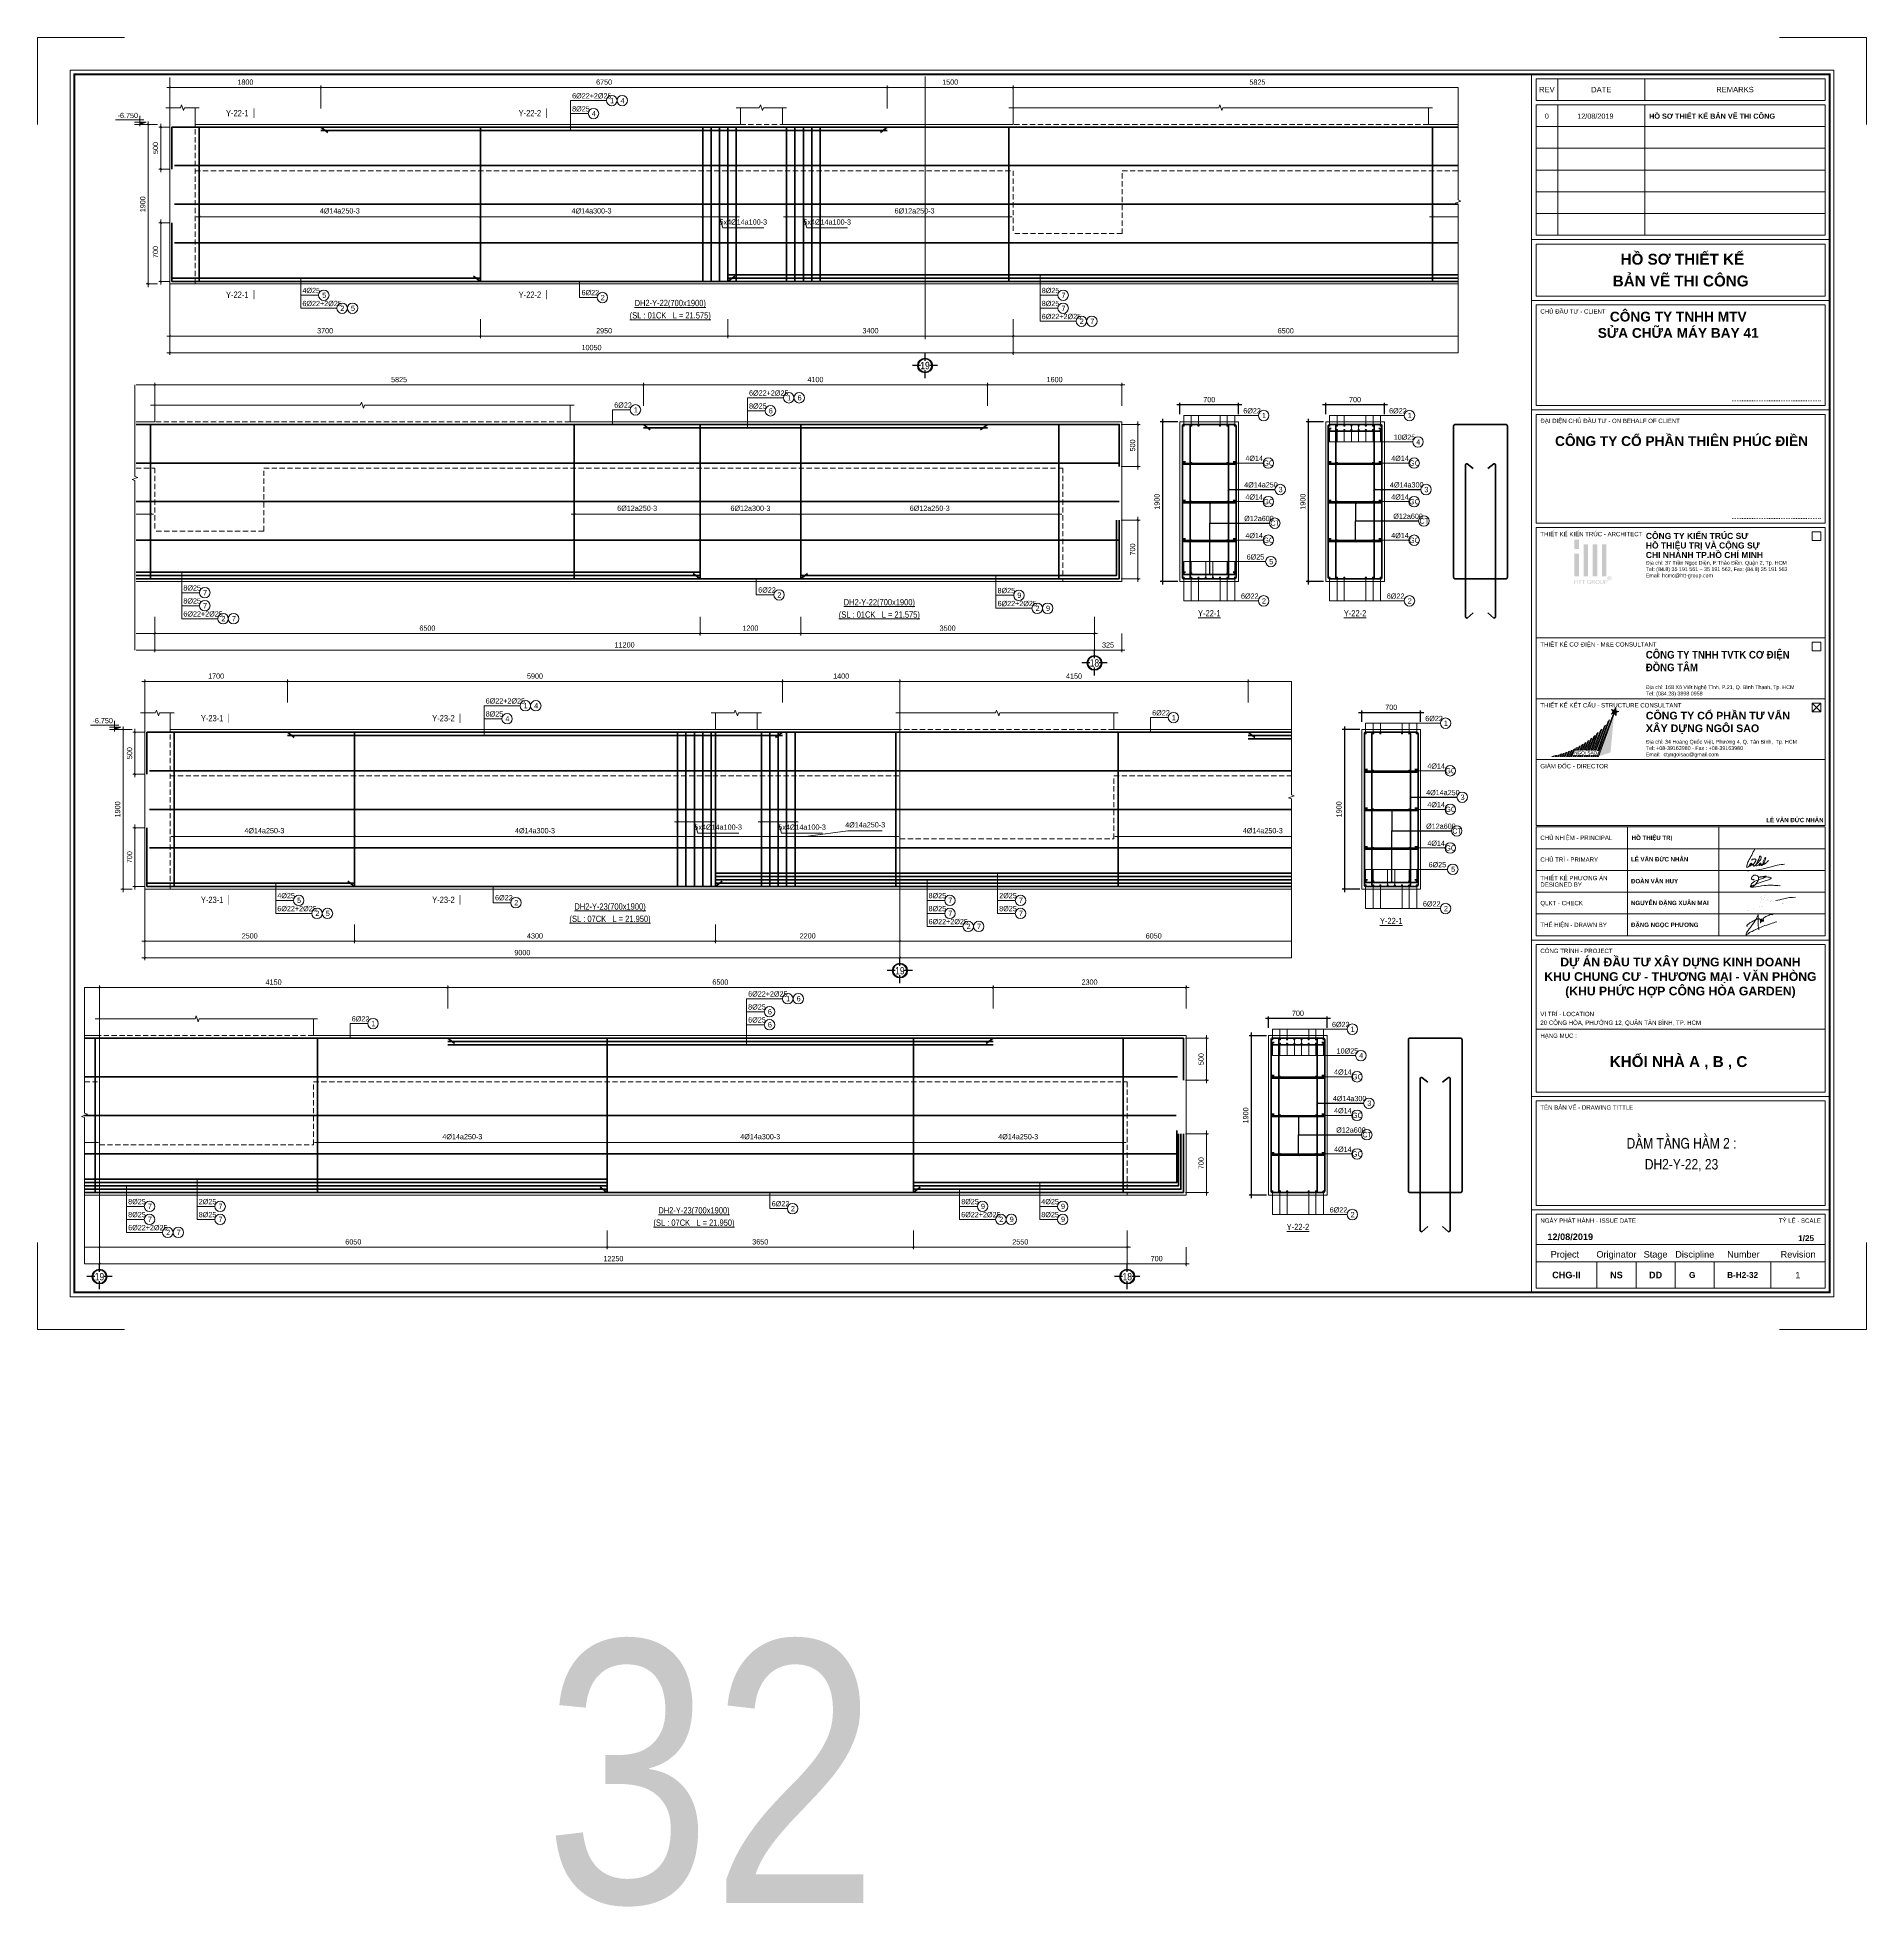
# Model space of a CAD drawing. Header units: millimetres. Extents: x 3014920 to 3563667, y -1638653 to -1356471.
# Drawn here: x 3280232 to 3302034, y -1627955 to -1605675 of the extents above; entities that cross this region are included whole.
import ezdxf
from ezdxf.enums import TextEntityAlignment as Align
from ezdxf.xclip import XClip

# ---------------------------------------------------------------- set-up
doc = ezdxf.new("R2010")
doc.units = ezdxf.units.MM
doc.header["$MEASUREMENT"] = 0
doc.header["$XCLIPFRAME"] = 0
doc.header["$PDMODE"] = 2
for name, pattern in [('6 TANG DIEN HINH 14-15$0$ACAD_ISO10W100', [18, 12, -3, 0, -3]), ('ACAD_ISO04W100', [30, 24, -3, 0, -3]), ('CENTER', [2, 1.25, -0.25, 0.25, -0.25]), ('HIDDEN', [0.375, 0.25, -0.125])]:
    doc.linetypes.add(name, pattern=pattern)
doc.layers.get('0').update_dxf_attribs({"lineweight": 9})
doc.layers.get('Defpoints').update_dxf_attribs({"color": 10, "lineweight": 0})
for name, color, linetype, lineweight in [('2', 2, 'Continuous', 20), ('CDAI', 21, 'Continuous', 40), ('CHG_XX_Khung ten$0$TEXT', 7, 'Continuous', 15), ('CHUNHO', 7, 'CENTER', 13), ('CHUTO', 51, 'Continuous', 15), ('CTHEP', 50, 'Continuous', 50), ('DBAO', 90, 'Continuous', 13), ('DGIONG', 130, 'Continuous', 13), ('DMo', 9, 'HIDDEN', 9), ('HATCH', 154, 'Continuous', 9), ('KTH', 154, 'Continuous', 9), ('Net khuat', 8, 'HIDDEN', 13), ('TEXT', 7, 'Continuous', 15), ('TRUC', 251, 'ACAD_ISO04W100', 9)]:
    doc.layers.add(name, color=color, linetype=linetype, lineweight=lineweight)
doc.layers.add('8', color=8, linetype='Continuous')
doc.layers.add('CHG_XX_Khung ten$0$TKTC', color=1, linetype='Continuous')
doc.layers.add('CHG_XX_Khung ten$0$A1 BORDER$0$DGIONG', color=7, linetype='Continuous', lineweight=13, true_color=0x29ffff)
doc.layers.add('CHG_XX_Khung ten$0$A1 BORDER$0$STICK', color=7, linetype='Continuous', lineweight=9, true_color=0xe60000)
doc.styles.add('ArialB', font='arialbd.ttf')
doc.styles.add('CHG_XX_Khung ten$0$A1 BORDER$0$ARIAL', font='arial.ttf')
doc.styles.add('CHG_XX_Khung ten$0$A1 BORDER$0$Arial - Bold', font='arialbd.ttf', dxfattribs={"height": 2.5})
doc.styles.add('CHG_XX_Khung ten$0$A1 BORDER$0$Star-AvoBold', font='VAVOB_0.TTF')
doc.styles.add('CHG_XX_Khung ten$0$A1 BORDER$0$Title Block DD$0$ARIAL', font='arial.ttf')
doc.styles.add('CHG_XX_Khung ten$0$A1 BORDER$0$Title Block DD$0$Arial - Bold', font='arialbd.ttf', dxfattribs={"height": 2.5})
doc.styles.add('CHG_XX_Khung ten$0$arial', font='arial.ttf')
doc.styles.add('CHG_XX_Khung ten$0$Arial - Bold', font='arialbd.ttf')
doc.styles.add('CHG_XX_Khung ten$0$ArialB', font='arialbd.ttf')
doc.styles.add('CHG_XX_Khung ten$0$title block pccc$0$ARIAL', font='arial.ttf')
doc.styles.add('CHG_XX_Khung ten$0$title block pccc$0$Arial - Bold', font='arialbd.ttf', dxfattribs={"height": 2.5})
doc.styles.add('HELVECONDENSE', font='VHELVCN_0.TTF')
doc.styles.add('Star-HelCon', font='VHELVCN_0.TTF')
doc.styles.add('TTP-HelCon', font='VHELVCN_0.TTF')
doc.styles.add('VNI-HELVE-CONDENSE', font='VHELVCN_0.TTF')
doc.dimstyles.new('kc-25', dxfattribs={"dimtxt": 62.5, "dimasz": 20, "dimexe": 20, "dimexo": 50, "dimgap": 25, "dimtad": 3, "dimdec": 0, "dimzin": 0, "dimdsep": 46, "dimtxsty": 'VNI-HELVE-CONDENSE', "dimblk": 'DIM', "dimcen": 2.5, "dimclrd": 256, "dimclre": 154, "dimclrt": 7, "dimaunit": 1, "dimadec": 0, "dimazin": 0, "dimtfac": 1, "dimtdec": 0, "dimtix": 1, "dimtmove": 0, "dimatfit": 3, "dimldrblk": 'DOT', "dimfxl": 1, "dimtolj": 1, "dimtzin": 0, "dimarcsym": 0})
doc.dimstyles.new('TTP-25', dxfattribs={"dimscale": 25, "dimtxt": 2.5, "dimasz": 1, "dimexe": 1, "dimexo": 1, "dimgap": 0.09, "dimtad": 0, "dimdec": 4, "dimrnd": 1, "dimzin": 9, "dimdsep": 46, "dimtxsty": 'TTP-HelCon', "dimblk": 'ARCHTICK', "dimcen": 0.09, "dimdle": 1.5, "dimclrd": 256, "dimclre": 256, "dimclrt": 7, "dimadec": 0, "dimazin": 0, "dimtfac": 1, "dimtdec": 4, "dimtmove": 0, "dimatfit": 3, "dimldrblk": 'ARCHTICK', "dimfxl": 1, "dimtvp": 1, "dimtolj": 1, "dimtzin": 0, "dimarcsym": 0})

# ---------------------------------------------------------------- blocks, each defined once
blk = doc.blocks.new('_ArchTick')
at = {"color": 0, "linetype": 'ByBlock', "const_width": 0.15}
blk.add_lwpolyline([(-0.5, -0.5), (0.5, 0.5)], dxfattribs=at)
blk = doc.blocks.new('*D2799')
at = {"layer": 'Defpoints', "color": 0, "transparency": 16777216}
for p in [(1500, -2296), (11550, -2296), (1500, -2721)]:
    blk.add_point(p, dxfattribs=at)
at = {"layer": 'KTH', "lineweight": -2, "transparency": 16777216}
for p, q in [((1500, -2321), (1500, -2746)), ((11550, -2321), (11550, -2746)), ((11587, -2721), (1463, -2721))]:
    blk.add_line(p, q, dxfattribs=at)
at = {"layer": 'KTH', "lineweight": -2, "transparency": 16777216, "xscale": 25, "yscale": 25, "zscale": 25, "rotation": 180}
blk.add_blockref('_ArchTick', (1500, -2721), dxfattribs=at)
at = {"layer": 'KTH', "lineweight": -2, "transparency": 16777216, "xscale": 25, "yscale": 25, "zscale": 25}
blk.add_blockref('_ArchTick', (11550, -2721), dxfattribs=at)
at = {"layer": 'KTH', "color": 7, "transparency": 16777216, "insert": (6525, -2658), "char_height": 62.5, "attachment_point": 5, "style": 'TTP-HelCon'}
blk.add_mtext('\\A1;10050', dxfattribs=at)
blk = doc.blocks.new('*D2800')
at = {"layer": 'Defpoints', "color": 0, "transparency": 16777216}
for p in [(3300, 442), (3300, 168), (10050, 168)]:
    blk.add_point(p, dxfattribs=at)
at = {"layer": 'KTH', "lineweight": -2, "transparency": 16777216}
for p, q in [((3300, 193), (3300, 467)), ((10050, 193), (10050, 467)), ((10087, 442), (3262, 442))]:
    blk.add_line(p, q, dxfattribs=at)
at = {"layer": 'KTH', "lineweight": -2, "transparency": 16777216, "xscale": 25, "yscale": 25, "zscale": 25, "rotation": 180}
blk.add_blockref('_ArchTick', (3300, 442), dxfattribs=at)
at = {"layer": 'KTH', "lineweight": -2, "transparency": 16777216, "xscale": 25, "yscale": 25, "zscale": 25}
blk.add_blockref('_ArchTick', (10050, 442), dxfattribs=at)
at = {"layer": 'KTH', "color": 7, "transparency": 16777216, "insert": (6675, 505), "char_height": 62.5, "attachment_point": 5, "style": 'TTP-HelCon'}
blk.add_mtext('\\A1;6750', dxfattribs=at)
blk = doc.blocks.new('*D2801')
at = {"layer": 'Defpoints', "color": 0, "transparency": 16777216}
for p in [(1500, 442), (1500, 168), (3300, 168)]:
    blk.add_point(p, dxfattribs=at)
at = {"layer": 'KTH', "lineweight": -2, "transparency": 16777216}
for p, q in [((1500, 193), (1500, 467)), ((3300, 193), (3300, 467)), ((3337, 442), (1462, 442))]:
    blk.add_line(p, q, dxfattribs=at)
at = {"layer": 'KTH', "lineweight": -2, "transparency": 16777216, "xscale": 25, "yscale": 25, "zscale": 25, "rotation": 180}
blk.add_blockref('_ArchTick', (1500, 442), dxfattribs=at)
at = {"layer": 'KTH', "lineweight": -2, "transparency": 16777216, "xscale": 25, "yscale": 25, "zscale": 25}
blk.add_blockref('_ArchTick', (3300, 442), dxfattribs=at)
at = {"layer": 'KTH', "color": 7, "transparency": 16777216, "insert": (2400, 505), "char_height": 62.5, "attachment_point": 5, "style": 'TTP-HelCon'}
blk.add_mtext('\\A1;1800', dxfattribs=at)
blk = doc.blocks.new('*D2802')
at = {"layer": 'Defpoints', "color": 0, "transparency": 16777216}
for p in [(1500, -2296), (5200, -2296), (5200, -2521)]:
    blk.add_point(p, dxfattribs=at)
at = {"layer": 'KTH', "lineweight": -2, "transparency": 16777216}
for p, q in [((1500, -2321), (1500, -2546)), ((5200, -2321), (5200, -2546)), ((1463, -2521), (5237, -2521))]:
    blk.add_line(p, q, dxfattribs=at)
at = {"layer": 'KTH', "lineweight": -2, "transparency": 16777216, "xscale": 25, "yscale": 25, "zscale": 25, "rotation": 180}
blk.add_blockref('_ArchTick', (1500, -2521), dxfattribs=at)
at = {"layer": 'KTH', "lineweight": -2, "transparency": 16777216, "xscale": 25, "yscale": 25, "zscale": 25}
blk.add_blockref('_ArchTick', (5200, -2521), dxfattribs=at)
at = {"layer": 'KTH', "color": 7, "transparency": 16777216, "insert": (3350, -2458), "char_height": 62.5, "attachment_point": 5, "style": 'TTP-HelCon'}
blk.add_mtext('\\A1;3700', dxfattribs=at)
blk = doc.blocks.new('*D2803')
at = {"layer": 'Defpoints', "color": 0, "transparency": 16777216}
for p in [(5200, -2296), (8150, -2296), (8150, -2521)]:
    blk.add_point(p, dxfattribs=at)
at = {"layer": 'KTH', "lineweight": -2, "transparency": 16777216}
for p, q in [((5200, -2321), (5200, -2546)), ((8150, -2321), (8150, -2546)), ((5162, -2521), (8187, -2521))]:
    blk.add_line(p, q, dxfattribs=at)
at = {"layer": 'KTH', "lineweight": -2, "transparency": 16777216, "xscale": 25, "yscale": 25, "zscale": 25, "rotation": 180}
blk.add_blockref('_ArchTick', (5200, -2521), dxfattribs=at)
at = {"layer": 'KTH', "lineweight": -2, "transparency": 16777216, "xscale": 25, "yscale": 25, "zscale": 25}
blk.add_blockref('_ArchTick', (8150, -2521), dxfattribs=at)
at = {"layer": 'KTH', "color": 7, "transparency": 16777216, "insert": (6675, -2458), "char_height": 62.5, "attachment_point": 5, "style": 'TTP-HelCon'}
blk.add_mtext('\\A1;2950', dxfattribs=at)
blk = doc.blocks.new('*D2804')
at = {"layer": 'Defpoints', "color": 0, "transparency": 16777216}
for p in [(1850, -603), (5200, -603), (5200, -1100)]:
    blk.add_point(p, dxfattribs=at)
at = {"layer": 'KTH', "lineweight": -2, "transparency": 16777216}
for p, q in [((1850, -628), (1850, -1125)), ((5200, -628), (5200, -1125)), ((1812, -1100), (5237, -1100))]:
    blk.add_line(p, q, dxfattribs=at)
at = {"layer": 'KTH', "lineweight": -2, "transparency": 16777216, "xscale": 25, "yscale": 25, "zscale": 25, "rotation": 180}
blk.add_blockref('_ArchTick', (1850, -1100), dxfattribs=at)
at = {"layer": 'KTH', "lineweight": -2, "transparency": 16777216, "xscale": 25, "yscale": 25, "zscale": 25}
blk.add_blockref('_ArchTick', (5200, -1100), dxfattribs=at)
at = {"layer": 'KTH', "color": 7, "transparency": 16777216, "insert": (3525, -1030), "char_height": 62.5, "attachment_point": 5, "style": 'TTP-HelCon'}
blk.add_mtext('\\A1;4Þ14a250-3', dxfattribs=at)
blk = doc.blocks.new('*D2805')
at = {"layer": 'Defpoints', "color": 0, "transparency": 16777216}
for p in [(5200, -603), (7850, -603), (7850, -1100)]:
    blk.add_point(p, dxfattribs=at)
at = {"layer": 'KTH', "lineweight": -2, "transparency": 16777216}
for p, q in [((5200, -628), (5200, -1125)), ((7850, -628), (7850, -1125)), ((5162, -1100), (7887, -1100))]:
    blk.add_line(p, q, dxfattribs=at)
at = {"layer": 'KTH', "lineweight": -2, "transparency": 16777216, "xscale": 25, "yscale": 25, "zscale": 25, "rotation": 180}
blk.add_blockref('_ArchTick', (5200, -1100), dxfattribs=at)
at = {"layer": 'KTH', "lineweight": -2, "transparency": 16777216, "xscale": 25, "yscale": 25, "zscale": 25}
blk.add_blockref('_ArchTick', (7850, -1100), dxfattribs=at)
at = {"layer": 'KTH', "color": 7, "transparency": 16777216, "insert": (6525, -1030), "char_height": 62.5, "attachment_point": 5, "style": 'TTP-HelCon'}
blk.add_mtext('\\A1;4Þ14a300-3', dxfattribs=at)
blk = doc.blocks.new('dau truc')
blk.add_circle((0, 0), 180)
at = {"layer": '8'}
for p, q in [((0, 127), (0, 345)), ((-127, 0), (-345, 0)), ((0, -345), (0, -127)), ((345, 0), (127, 0))]:
    blk.add_line(p, q, dxfattribs=at)
blk.add_circle((0, 0), 200, dxfattribs=at)
at = {"layer": 'TEXT', "style": 'HELVECONDENSE'}
blk.add_attdef('A', text='', height=233, dxfattribs=at).set_placement((0, 0), align=Align.MIDDLE)
blk = doc.blocks.new('*D2806')
at = {"layer": 'Defpoints', "color": 0, "transparency": 16777216}
for p in [(23075, 442), (21475, 168), (23075, 168)]:
    blk.add_point(p, dxfattribs=at)
at = {"layer": 'KTH', "lineweight": -2, "transparency": 16777216}
for p, q in [((21475, 193), (21475, 467)), ((23075, 193), (23075, 467)), ((21437, 442), (23112, 442))]:
    blk.add_line(p, q, dxfattribs=at)
at = {"layer": 'KTH', "lineweight": -2, "transparency": 16777216, "xscale": 25, "yscale": 25, "zscale": 25, "rotation": 180}
blk.add_blockref('_ArchTick', (21475, 442), dxfattribs=at)
at = {"layer": 'KTH', "lineweight": -2, "transparency": 16777216, "xscale": 25, "yscale": 25, "zscale": 25}
blk.add_blockref('_ArchTick', (23075, 442), dxfattribs=at)
at = {"layer": 'KTH', "color": 7, "transparency": 16777216, "insert": (22275, 505), "char_height": 62.5, "attachment_point": 5, "style": 'TTP-HelCon'}
blk.add_mtext('\\A1;1600', dxfattribs=at)
blk = doc.blocks.new('DIM')
h = blk.add_hatch(color=1)
h.paths.add_polyline_path([(0.5, 0.3, 1), (0.3, 0.5), (-0.2, 0), (0.2, 0)])
h.paths.add_polyline_path([(0.2, 0), (-0.2, 0), (-0.5, -0.3, 1), (-0.3, -0.5)])
at = {"color": 9}
for p, q in [((-0.2, 0), (-1.5, 0)), ((0.2, 0), (1.5, 0))]:
    blk.add_line(p, q, dxfattribs=at)
at = {"color": 1}
for p, q in [((-0.5, -0.3), (0.3, 0.5)), ((-0.3, -0.5), (0.5, 0.3)), ((-0.2, 0), (0.2, 0))]:
    blk.add_line(p, q, dxfattribs=at)
blk.add_arc((-0.4, -0.4), 0.138, 135, 315, dxfattribs=at)
blk = doc.blocks.new('*D2807')
at = {"layer": 'Defpoints', "color": 0, "transparency": 16777216}
for p in [(1376, 0), (1240, -1900), (1376, -1900)]:
    blk.add_point(p, dxfattribs=at)
at = {"layer": 'KTH', "lineweight": -2, "transparency": 16777216}
for p, q in [((1351, 0), (1215, 0)), ((1240, 38), (1240, -1937)), ((1351, -1900), (1215, -1900))]:
    blk.add_line(p, q, dxfattribs=at)
at = {"layer": 'KTH', "lineweight": -2, "transparency": 16777216, "xscale": 25, "yscale": 25, "zscale": 25}
for p, rotation in [((1240, 0), 90), ((1240, -1900), 270)]:
    blk.add_blockref('_ArchTick', p, dxfattribs=dict(at, rotation=rotation))
at = {"layer": 'KTH', "color": 7, "transparency": 16777216, "insert": (1176, -950), "char_height": 62.5, "attachment_point": 5, "rotation": 90, "style": 'TTP-HelCon'}
blk.add_mtext('\\A1;1900', dxfattribs=at)
blk = doc.blocks.new('CODE')
at = {"layer": 'DBAO'}
for p, q in [((-63, 0), (-138, 30)), ((-138, 30), (0, 30)), ((-138, 0), (0, 0)), ((-113, 55), (224, 55)), ((-63, -20), (-63, 105))]:
    blk.add_line(p, q, dxfattribs=at)
at = {"layer": 'HATCH', "color": 1}
blk.add_solid([(-63, 0), (-138, 30), (-63, 30)], dxfattribs=at)
blk = doc.blocks.new('*D2808')
at = {"layer": 'Defpoints', "color": 0, "transparency": 16777216}
for p in [(9250, -603), (11500, -603), (9250, -1100)]:
    blk.add_point(p, dxfattribs=at)
at = {"layer": 'KTH', "lineweight": -2, "transparency": 16777216}
for p, q in [((9250, -628), (9250, -1125)), ((11500, -628), (11500, -1125)), ((11537, -1100), (9212, -1100))]:
    blk.add_line(p, q, dxfattribs=at)
at = {"layer": 'KTH', "lineweight": -2, "transparency": 16777216, "xscale": 25, "yscale": 25, "zscale": 25, "rotation": 180}
blk.add_blockref('_ArchTick', (9250, -1100), dxfattribs=at)
at = {"layer": 'KTH', "lineweight": -2, "transparency": 16777216, "xscale": 25, "yscale": 25, "zscale": 25}
blk.add_blockref('_ArchTick', (11500, -1100), dxfattribs=at)
at = {"layer": 'KTH', "color": 7, "transparency": 16777216, "insert": (10375, -1030), "char_height": 62.5, "attachment_point": 5, "style": 'TTP-HelCon'}
blk.add_mtext('\\A1;6Þ12a250-3', dxfattribs=at)
blk = doc.blocks.new('*D2790')
at = {"layer": 'Defpoints', "color": 0, "transparency": 16777216}
for p in [(11550, 442), (10050, 168), (11550, 168)]:
    blk.add_point(p, dxfattribs=at)
at = {"layer": 'KTH', "lineweight": -2, "transparency": 16777216}
for p, q in [((10050, 193), (10050, 467)), ((11550, 193), (11550, 467)), ((10012, 442), (11587, 442))]:
    blk.add_line(p, q, dxfattribs=at)
at = {"layer": 'KTH', "lineweight": -2, "transparency": 16777216, "xscale": 25, "yscale": 25, "zscale": 25, "rotation": 180}
blk.add_blockref('_ArchTick', (10050, 442), dxfattribs=at)
at = {"layer": 'KTH', "lineweight": -2, "transparency": 16777216, "xscale": 25, "yscale": 25, "zscale": 25}
blk.add_blockref('_ArchTick', (11550, 442), dxfattribs=at)
at = {"layer": 'KTH', "color": 7, "transparency": 16777216, "insert": (10800, 505), "char_height": 62.5, "attachment_point": 5, "style": 'TTP-HelCon'}
blk.add_mtext('\\A1;1500', dxfattribs=at)
blk = doc.blocks.new('*D2791')
at = {"layer": 'Defpoints', "color": 0, "transparency": 16777216}
for p in [(17375, 442), (11550, 168), (17375, 168)]:
    blk.add_point(p, dxfattribs=at)
at = {"layer": 'KTH', "lineweight": -2, "transparency": 16777216}
for p, q in [((11550, 193), (11550, 467)), ((17375, 193), (17375, 467)), ((11512, 442), (17412, 442))]:
    blk.add_line(p, q, dxfattribs=at)
at = {"layer": 'KTH', "lineweight": -2, "transparency": 16777216, "xscale": 25, "yscale": 25, "zscale": 25, "rotation": 180}
blk.add_blockref('_ArchTick', (11550, 442), dxfattribs=at)
at = {"layer": 'KTH', "lineweight": -2, "transparency": 16777216, "xscale": 25, "yscale": 25, "zscale": 25}
blk.add_blockref('_ArchTick', (17375, 442), dxfattribs=at)
at = {"layer": 'KTH', "color": 7, "transparency": 16777216, "insert": (14462, 505), "char_height": 62.5, "attachment_point": 5, "style": 'TTP-HelCon'}
blk.add_mtext('\\A1;5825', dxfattribs=at)
blk = doc.blocks.new('*D2792')
at = {"layer": 'Defpoints', "color": 0, "transparency": 16777216}
for p in [(17375, 442), (17375, 168), (21475, 168)]:
    blk.add_point(p, dxfattribs=at)
at = {"layer": 'KTH', "lineweight": -2, "transparency": 16777216}
for p, q in [((17375, 193), (17375, 467)), ((21475, 193), (21475, 467)), ((21512, 442), (17337, 442))]:
    blk.add_line(p, q, dxfattribs=at)
at = {"layer": 'KTH', "lineweight": -2, "transparency": 16777216, "xscale": 25, "yscale": 25, "zscale": 25, "rotation": 180}
blk.add_blockref('_ArchTick', (17375, 442), dxfattribs=at)
at = {"layer": 'KTH', "lineweight": -2, "transparency": 16777216, "xscale": 25, "yscale": 25, "zscale": 25}
blk.add_blockref('_ArchTick', (21475, 442), dxfattribs=at)
at = {"layer": 'KTH', "color": 7, "transparency": 16777216, "insert": (19425, 505), "char_height": 62.5, "attachment_point": 5, "style": 'TTP-HelCon'}
blk.add_mtext('\\A1;4100', dxfattribs=at)
blk = doc.blocks.new('*D2793')
at = {"layer": 'Defpoints', "color": 0, "transparency": 16777216}
for p in [(18050, -603), (19250, -603), (18050, -1100)]:
    blk.add_point(p, dxfattribs=at)
at = {"layer": 'KTH', "lineweight": -2, "transparency": 16777216}
for p, q in [((18050, -628), (18050, -1125)), ((19250, -628), (19250, -1125)), ((19287, -1100), (18012, -1100))]:
    blk.add_line(p, q, dxfattribs=at)
at = {"layer": 'KTH', "lineweight": -2, "transparency": 16777216, "xscale": 25, "yscale": 25, "zscale": 25, "rotation": 180}
blk.add_blockref('_ArchTick', (18050, -1100), dxfattribs=at)
at = {"layer": 'KTH', "lineweight": -2, "transparency": 16777216, "xscale": 25, "yscale": 25, "zscale": 25}
blk.add_blockref('_ArchTick', (19250, -1100), dxfattribs=at)
at = {"layer": 'KTH', "color": 7, "transparency": 16777216, "insert": (18650, -1030), "char_height": 62.5, "attachment_point": 5, "style": 'TTP-HelCon'}
blk.add_mtext('\\A1;6Þ12a300-3', dxfattribs=at)
blk = doc.blocks.new('*D2794')
at = {"layer": 'Defpoints', "color": 0, "transparency": 16777216}
for p in [(19250, -603), (22325, -603), (19250, -1100)]:
    blk.add_point(p, dxfattribs=at)
at = {"layer": 'KTH', "lineweight": -2, "transparency": 16777216}
for p, q in [((19250, -628), (19250, -1125)), ((22325, -628), (22325, -1125)), ((22362, -1100), (19212, -1100))]:
    blk.add_line(p, q, dxfattribs=at)
at = {"layer": 'KTH', "lineweight": -2, "transparency": 16777216, "xscale": 25, "yscale": 25, "zscale": 25, "rotation": 180}
blk.add_blockref('_ArchTick', (19250, -1100), dxfattribs=at)
at = {"layer": 'KTH', "lineweight": -2, "transparency": 16777216, "xscale": 25, "yscale": 25, "zscale": 25}
blk.add_blockref('_ArchTick', (22325, -1100), dxfattribs=at)
at = {"layer": 'KTH', "color": 7, "transparency": 16777216, "insert": (20787, -1030), "char_height": 62.5, "attachment_point": 5, "style": 'TTP-HelCon'}
blk.add_mtext('\\A1;6Þ12a250-3', dxfattribs=at)
blk = doc.blocks.new('*D2795')
at = {"layer": 'Defpoints', "color": 0, "transparency": 16777216}
for p in [(8150, -2296), (11550, -2296), (8150, -2521)]:
    blk.add_point(p, dxfattribs=at)
at = {"layer": 'KTH', "lineweight": -2, "transparency": 16777216}
for p, q in [((8150, -2321), (8150, -2546)), ((11550, -2321), (11550, -2546)), ((11587, -2521), (8112, -2521))]:
    blk.add_line(p, q, dxfattribs=at)
at = {"layer": 'KTH', "lineweight": -2, "transparency": 16777216, "xscale": 25, "yscale": 25, "zscale": 25, "rotation": 180}
blk.add_blockref('_ArchTick', (8150, -2521), dxfattribs=at)
at = {"layer": 'KTH', "lineweight": -2, "transparency": 16777216, "xscale": 25, "yscale": 25, "zscale": 25}
blk.add_blockref('_ArchTick', (11550, -2521), dxfattribs=at)
at = {"layer": 'KTH', "color": 7, "transparency": 16777216, "insert": (9850, -2458), "char_height": 62.5, "attachment_point": 5, "style": 'TTP-HelCon'}
blk.add_mtext('\\A1;3400', dxfattribs=at)
blk = doc.blocks.new('*D2796')
at = {"layer": 'Defpoints', "color": 0, "transparency": 16777216}
for p in [(11550, -2296), (18050, -2296), (18050, -2521)]:
    blk.add_point(p, dxfattribs=at)
at = {"layer": 'KTH', "lineweight": -2, "transparency": 16777216}
for p, q in [((11550, -2321), (11550, -2546)), ((18050, -2321), (18050, -2546)), ((11512, -2521), (18087, -2521))]:
    blk.add_line(p, q, dxfattribs=at)
at = {"layer": 'KTH', "lineweight": -2, "transparency": 16777216, "xscale": 25, "yscale": 25, "zscale": 25, "rotation": 180}
blk.add_blockref('_ArchTick', (11550, -2521), dxfattribs=at)
at = {"layer": 'KTH', "lineweight": -2, "transparency": 16777216, "xscale": 25, "yscale": 25, "zscale": 25}
blk.add_blockref('_ArchTick', (18050, -2521), dxfattribs=at)
at = {"layer": 'KTH', "color": 7, "transparency": 16777216, "insert": (14800, -2458), "char_height": 62.5, "attachment_point": 5, "style": 'TTP-HelCon'}
blk.add_mtext('\\A1;6500', dxfattribs=at)
blk = doc.blocks.new('*D2797')
at = {"layer": 'Defpoints', "color": 0, "transparency": 16777216}
for p in [(18050, -2296), (19250, -2296), (19250, -2521)]:
    blk.add_point(p, dxfattribs=at)
at = {"layer": 'KTH', "lineweight": -2, "transparency": 16777216}
for p, q in [((18050, -2321), (18050, -2546)), ((19250, -2321), (19250, -2546)), ((18012, -2521), (19287, -2521))]:
    blk.add_line(p, q, dxfattribs=at)
at = {"layer": 'KTH', "lineweight": -2, "transparency": 16777216, "xscale": 25, "yscale": 25, "zscale": 25, "rotation": 180}
blk.add_blockref('_ArchTick', (18050, -2521), dxfattribs=at)
at = {"layer": 'KTH', "lineweight": -2, "transparency": 16777216, "xscale": 25, "yscale": 25, "zscale": 25}
blk.add_blockref('_ArchTick', (19250, -2521), dxfattribs=at)
at = {"layer": 'KTH', "color": 7, "transparency": 16777216, "insert": (18650, -2458), "char_height": 62.5, "attachment_point": 5, "style": 'TTP-HelCon'}
blk.add_mtext('\\A1;1200', dxfattribs=at)
blk = doc.blocks.new('*D2798')
at = {"layer": 'Defpoints', "color": 0, "transparency": 16777216}
for p in [(11550, -2296), (22750, -2496), (22750, -2721)]:
    blk.add_point(p, dxfattribs=at)
at = {"layer": 'KTH', "lineweight": -2, "transparency": 16777216}
for p, q in [((11550, -2321), (11550, -2746)), ((22750, -2521), (22750, -2746)), ((11512, -2721), (22787, -2721))]:
    blk.add_line(p, q, dxfattribs=at)
at = {"layer": 'KTH', "lineweight": -2, "transparency": 16777216, "xscale": 25, "yscale": 25, "zscale": 25, "rotation": 180}
blk.add_blockref('_ArchTick', (11550, -2721), dxfattribs=at)
at = {"layer": 'KTH', "lineweight": -2, "transparency": 16777216, "xscale": 25, "yscale": 25, "zscale": 25}
blk.add_blockref('_ArchTick', (22750, -2721), dxfattribs=at)
at = {"layer": 'KTH', "color": 7, "transparency": 16777216, "insert": (17150, -2658), "char_height": 62.5, "attachment_point": 5, "style": 'TTP-HelCon'}
blk.add_mtext('\\A1;11200', dxfattribs=at)
blk = doc.blocks.new('MC')
at = {"layer": 'CTHEP', "const_width": 10, "elevation": 0}
blk.add_lwpolyline([(36, 150), (36, 0)], dxfattribs=at)
at = {"layer": 'TEXT', "style": 'TTP-HelCon'}
blk.add_attdef('A', text='', height=100, dxfattribs=at).set_placement((-50, 26), align=Align.RIGHT)
blk = doc.blocks.new('*D2787')
at = {"layer": 'Defpoints', "color": 0, "transparency": 16777216}
for p in [(16550, -609), (18050, -603), (16550, -1100)]:
    blk.add_point(p, dxfattribs=at)
at = {"layer": 'KTH', "lineweight": -2, "transparency": 16777216}
for p, q in [((16550, -634), (16550, -1125)), ((18050, -628), (18050, -1125)), ((18087, -1100), (16512, -1100))]:
    blk.add_line(p, q, dxfattribs=at)
at = {"layer": 'KTH', "lineweight": -2, "transparency": 16777216, "xscale": 25, "yscale": 25, "zscale": 25, "rotation": 180}
blk.add_blockref('_ArchTick', (16550, -1100), dxfattribs=at)
at = {"layer": 'KTH', "lineweight": -2, "transparency": 16777216, "xscale": 25, "yscale": 25, "zscale": 25}
blk.add_blockref('_ArchTick', (18050, -1100), dxfattribs=at)
at = {"layer": 'KTH', "color": 7, "transparency": 16777216, "insert": (17300, -1030), "char_height": 62.5, "attachment_point": 5, "style": 'TTP-HelCon'}
blk.add_mtext('\\A1;6Þ12a250-3', dxfattribs=at)
blk = doc.blocks.new('*D2788')
at = {"layer": 'Defpoints', "color": 0, "transparency": 16777216}
for p in [(22750, -2496), (23075, -2496), (22750, -2721)]:
    blk.add_point(p, dxfattribs=at)
at = {"layer": 'KTH', "lineweight": -2, "transparency": 16777216}
for p, q in [((22750, -2521), (22750, -2746)), ((23075, -2521), (23075, -2746)), ((23112, -2721), (22712, -2721))]:
    blk.add_line(p, q, dxfattribs=at)
at = {"layer": 'KTH', "lineweight": -2, "transparency": 16777216, "xscale": 25, "yscale": 25, "zscale": 25, "rotation": 180}
blk.add_blockref('_ArchTick', (22750, -2721), dxfattribs=at)
at = {"layer": 'KTH', "lineweight": -2, "transparency": 16777216, "xscale": 25, "yscale": 25, "zscale": 25}
blk.add_blockref('_ArchTick', (23075, -2721), dxfattribs=at)
at = {"layer": 'KTH', "color": 7, "transparency": 16777216, "insert": (22912, -2658), "char_height": 62.5, "attachment_point": 5, "style": 'TTP-HelCon'}
blk.add_mtext('\\A1;325', dxfattribs=at)
blk = doc.blocks.new('*D2789')
at = {"layer": 'Defpoints', "color": 0, "transparency": 16777216}
for p in [(19250, -2296), (22750, -2296), (19250, -2521)]:
    blk.add_point(p, dxfattribs=at)
at = {"layer": 'KTH', "lineweight": -2, "transparency": 16777216}
for p, q in [((19250, -2321), (19250, -2546)), ((22750, -2321), (22750, -2546)), ((22787, -2521), (19212, -2521))]:
    blk.add_line(p, q, dxfattribs=at)
at = {"layer": 'KTH', "lineweight": -2, "transparency": 16777216, "xscale": 25, "yscale": 25, "zscale": 25, "rotation": 180}
blk.add_blockref('_ArchTick', (19250, -2521), dxfattribs=at)
at = {"layer": 'KTH', "lineweight": -2, "transparency": 16777216, "xscale": 25, "yscale": 25, "zscale": 25}
blk.add_blockref('_ArchTick', (22750, -2521), dxfattribs=at)
at = {"layer": 'KTH', "color": 7, "transparency": 16777216, "insert": (21000, -2458), "char_height": 62.5, "attachment_point": 5, "style": 'TTP-HelCon'}
blk.add_mtext('\\A1;3500', dxfattribs=at)
blk = doc.blocks.new('*D2783')
at = {"layer": 'Defpoints', "color": 0, "transparency": 16777216}
for p in [(1392, -30), (1525, -30), (1525, -530)]:
    blk.add_point(p, dxfattribs=at)
at = {"layer": 'KTH', "lineweight": -2, "transparency": 16777216}
for p, q in [((1392, -567), (1392, 8)), ((1500, -30), (1367, -30)), ((1500, -530), (1367, -530))]:
    blk.add_line(p, q, dxfattribs=at)
at = {"layer": 'KTH', "lineweight": -2, "transparency": 16777216, "xscale": 25, "yscale": 25, "zscale": 25}
for p, rotation in [((1392, -30), 90), ((1392, -530), 270)]:
    blk.add_blockref('_ArchTick', p, dxfattribs=dict(at, rotation=rotation))
at = {"layer": 'KTH', "color": 7, "transparency": 16777216, "insert": (1328, -280), "char_height": 62.5, "attachment_point": 5, "rotation": 90, "style": 'TTP-HelCon'}
blk.add_mtext('\\A1;500', dxfattribs=at)
blk = doc.blocks.new('*D2784')
at = {"layer": 'Defpoints', "color": 0, "transparency": 16777216}
for p in [(1525, -1170), (1392, -1870), (1525, -1870)]:
    blk.add_point(p, dxfattribs=at)
at = {"layer": 'KTH', "lineweight": -2, "transparency": 16777216}
for p, q in [((1500, -1170), (1367, -1170)), ((1392, -1132), (1392, -1907)), ((1500, -1870), (1367, -1870))]:
    blk.add_line(p, q, dxfattribs=at)
at = {"layer": 'KTH', "lineweight": -2, "transparency": 16777216, "xscale": 25, "yscale": 25, "zscale": 25}
for p, rotation in [((1392, -1170), 90), ((1392, -1870), 270)]:
    blk.add_blockref('_ArchTick', p, dxfattribs=dict(at, rotation=rotation))
at = {"layer": 'KTH', "color": 7, "transparency": 16777216, "insert": (1328, -1520), "char_height": 62.5, "attachment_point": 5, "rotation": 90, "style": 'TTP-HelCon'}
blk.add_mtext('\\A1;700', dxfattribs=at)
blk = doc.blocks.new('*D2785')
at = {"layer": 'Defpoints', "color": 0, "transparency": 16777216}
for p in [(23045, -30), (23269, -30), (23045, -530)]:
    blk.add_point(p, dxfattribs=at)
at = {"layer": 'KTH', "lineweight": -2, "transparency": 16777216}
for p, q in [((23269, -568), (23269, 7)), ((23070, -30), (23294, -30)), ((23070, -530), (23294, -530))]:
    blk.add_line(p, q, dxfattribs=at)
at = {"layer": 'KTH', "lineweight": -2, "transparency": 16777216, "xscale": 25, "yscale": 25, "zscale": 25}
for p, rotation in [((23269, -30), 90), ((23269, -530), 270)]:
    blk.add_blockref('_ArchTick', p, dxfattribs=dict(at, rotation=rotation))
at = {"layer": 'KTH', "color": 7, "transparency": 16777216, "insert": (23205, -280), "char_height": 62.5, "attachment_point": 5, "rotation": 90, "style": 'TTP-HelCon'}
blk.add_mtext('\\A1;500', dxfattribs=at)
blk = doc.blocks.new('*D2786')
at = {"layer": 'Defpoints', "color": 0, "transparency": 16777216}
for p in [(23045, -1170), (23045, -1870), (23269, -1870)]:
    blk.add_point(p, dxfattribs=at)
at = {"layer": 'KTH', "lineweight": -2, "transparency": 16777216}
for p, q in [((23070, -1170), (23294, -1170)), ((23269, -1132), (23269, -1907)), ((23070, -1870), (23294, -1870))]:
    blk.add_line(p, q, dxfattribs=at)
at = {"layer": 'KTH', "lineweight": -2, "transparency": 16777216, "xscale": 25, "yscale": 25, "zscale": 25}
for p, rotation in [((23269, -1170), 90), ((23269, -1870), 270)]:
    blk.add_blockref('_ArchTick', p, dxfattribs=dict(at, rotation=rotation))
at = {"layer": 'KTH', "color": 7, "transparency": 16777216, "insert": (23205, -1520), "char_height": 62.5, "attachment_point": 5, "rotation": 90, "style": 'TTP-HelCon'}
blk.add_mtext('\\A1;700', dxfattribs=at)
blk = doc.blocks.new('*D2809')
at = {"layer": 'Defpoints', "color": 0, "transparency": 16777216}
for p in [(8850, -603), (9250, -603), (9250, -1100)]:
    blk.add_point(p, dxfattribs=at)
at = {"layer": 'KTH', "lineweight": -2, "transparency": 16777216}
for p, q in [((8850, -628), (8850, -1125)), ((9250, -628), (9250, -1125)), ((8812, -1100), (9287, -1100)), ((9050, -1100), (9090, -1233)), ((9090, -1233), (9578, -1233))]:
    blk.add_line(p, q, dxfattribs=at)
at = {"layer": 'KTH', "lineweight": -2, "transparency": 16777216, "xscale": 25, "yscale": 25, "zscale": 25, "rotation": 180}
blk.add_blockref('_ArchTick', (8850, -1100), dxfattribs=at)
at = {"layer": 'KTH', "lineweight": -2, "transparency": 16777216, "xscale": 25, "yscale": 25, "zscale": 25}
blk.add_blockref('_ArchTick', (9250, -1100), dxfattribs=at)
at = {"layer": 'KTH', "color": 7, "transparency": 16777216, "insert": (9334, -1163), "char_height": 62.5, "attachment_point": 5, "style": 'TTP-HelCon'}
blk.add_mtext('\\A1;5x4Þ14a100-3', dxfattribs=at)
blk = doc.blocks.new('*D2810')
at = {"layer": 'Defpoints', "color": 0, "transparency": 16777216}
for p in [(7850, -603), (8250, -603), (7850, -1100)]:
    blk.add_point(p, dxfattribs=at)
at = {"layer": 'KTH', "lineweight": -2, "transparency": 16777216}
for p, q in [((7850, -628), (7850, -1125)), ((8250, -628), (8250, -1125)), ((8287, -1100), (7812, -1100)), ((8050, -1100), (8090, -1233)), ((8090, -1233), (8578, -1233))]:
    blk.add_line(p, q, dxfattribs=at)
at = {"layer": 'KTH', "lineweight": -2, "transparency": 16777216, "xscale": 25, "yscale": 25, "zscale": 25, "rotation": 180}
blk.add_blockref('_ArchTick', (7850, -1100), dxfattribs=at)
at = {"layer": 'KTH', "lineweight": -2, "transparency": 16777216, "xscale": 25, "yscale": 25, "zscale": 25}
blk.add_blockref('_ArchTick', (8250, -1100), dxfattribs=at)
at = {"layer": 'KTH', "color": 7, "transparency": 16777216, "insert": (8334, -1163), "char_height": 62.5, "attachment_point": 5, "style": 'TTP-HelCon'}
blk.add_mtext('\\A1;5x4Þ14a100-3', dxfattribs=at)
blk = doc.blocks.new('*D1471')
at = {"layer": 'Defpoints', "color": 0, "transparency": 16777216}
for p in [(1500, -2296), (10500, -2296), (1500, -2721)]:
    blk.add_point(p, dxfattribs=at)
at = {"layer": 'KTH', "lineweight": -2, "transparency": 16777216}
for p, q in [((1500, -2321), (1500, -2746)), ((10500, -2321), (10500, -2746)), ((10537, -2721), (1463, -2721))]:
    blk.add_line(p, q, dxfattribs=at)
at = {"layer": 'KTH', "lineweight": -2, "transparency": 16777216, "xscale": 25, "yscale": 25, "zscale": 25, "rotation": 180}
blk.add_blockref('_ArchTick', (1500, -2721), dxfattribs=at)
at = {"layer": 'KTH', "lineweight": -2, "transparency": 16777216, "xscale": 25, "yscale": 25, "zscale": 25}
blk.add_blockref('_ArchTick', (10500, -2721), dxfattribs=at)
at = {"layer": 'KTH', "color": 7, "transparency": 16777216, "insert": (6000, -2658), "char_height": 62.5, "attachment_point": 5, "style": 'TTP-HelCon'}
blk.add_mtext('\\A1;9000', dxfattribs=at)
blk = doc.blocks.new('*D1472')
at = {"layer": 'Defpoints', "color": 0, "transparency": 16777216}
for p in [(3200, 574), (3200, 300), (9100, 300)]:
    blk.add_point(p, dxfattribs=at)
at = {"layer": 'KTH', "lineweight": -2, "transparency": 16777216}
for p, q in [((9137, 574), (3162, 574)), ((3200, 325), (3200, 599)), ((9100, 325), (9100, 599))]:
    blk.add_line(p, q, dxfattribs=at)
at = {"layer": 'KTH', "lineweight": -2, "transparency": 16777216, "xscale": 25, "yscale": 25, "zscale": 25, "rotation": 180}
blk.add_blockref('_ArchTick', (3200, 574), dxfattribs=at)
at = {"layer": 'KTH', "lineweight": -2, "transparency": 16777216, "xscale": 25, "yscale": 25, "zscale": 25}
blk.add_blockref('_ArchTick', (9100, 574), dxfattribs=at)
at = {"layer": 'KTH', "color": 7, "transparency": 16777216, "insert": (6150, 638), "char_height": 62.5, "attachment_point": 5, "style": 'TTP-HelCon'}
blk.add_mtext('\\A1;5900', dxfattribs=at)
blk = doc.blocks.new('*D1461')
at = {"layer": 'Defpoints', "color": 0, "transparency": 16777216}
for p in [(1500, 574), (1500, 300), (3200, 300)]:
    blk.add_point(p, dxfattribs=at)
at = {"layer": 'KTH', "lineweight": -2, "transparency": 16777216}
for p, q in [((3237, 574), (1463, 574)), ((1500, 325), (1500, 599)), ((3200, 325), (3200, 599))]:
    blk.add_line(p, q, dxfattribs=at)
at = {"layer": 'KTH', "lineweight": -2, "transparency": 16777216, "xscale": 25, "yscale": 25, "zscale": 25, "rotation": 180}
blk.add_blockref('_ArchTick', (1500, 574), dxfattribs=at)
at = {"layer": 'KTH', "lineweight": -2, "transparency": 16777216, "xscale": 25, "yscale": 25, "zscale": 25}
blk.add_blockref('_ArchTick', (3200, 574), dxfattribs=at)
at = {"layer": 'KTH', "color": 7, "transparency": 16777216, "insert": (2350, 638), "char_height": 62.5, "attachment_point": 5, "style": 'TTP-HelCon'}
blk.add_mtext('\\A1;1700', dxfattribs=at)
blk = doc.blocks.new('*D1462')
at = {"layer": 'Defpoints', "color": 0, "transparency": 16777216}
for p in [(1500, -2296), (4000, -2296), (4000, -2521)]:
    blk.add_point(p, dxfattribs=at)
at = {"layer": 'KTH', "lineweight": -2, "transparency": 16777216}
for p, q in [((1500, -2321), (1500, -2546)), ((4000, -2321), (4000, -2546)), ((1463, -2521), (4037, -2521))]:
    blk.add_line(p, q, dxfattribs=at)
at = {"layer": 'KTH', "lineweight": -2, "transparency": 16777216, "xscale": 25, "yscale": 25, "zscale": 25, "rotation": 180}
blk.add_blockref('_ArchTick', (1500, -2521), dxfattribs=at)
at = {"layer": 'KTH', "lineweight": -2, "transparency": 16777216, "xscale": 25, "yscale": 25, "zscale": 25}
blk.add_blockref('_ArchTick', (4000, -2521), dxfattribs=at)
at = {"layer": 'KTH', "color": 7, "transparency": 16777216, "insert": (2750, -2458), "char_height": 62.5, "attachment_point": 5, "style": 'TTP-HelCon'}
blk.add_mtext('\\A1;2500', dxfattribs=at)
blk = doc.blocks.new('*D1463')
at = {"layer": 'Defpoints', "color": 0, "transparency": 16777216}
for p in [(4000, -2296), (8300, -2296), (8300, -2521)]:
    blk.add_point(p, dxfattribs=at)
at = {"layer": 'KTH', "lineweight": -2, "transparency": 16777216}
for p, q in [((4000, -2321), (4000, -2546)), ((8300, -2321), (8300, -2546)), ((3962, -2521), (8337, -2521))]:
    blk.add_line(p, q, dxfattribs=at)
at = {"layer": 'KTH', "lineweight": -2, "transparency": 16777216, "xscale": 25, "yscale": 25, "zscale": 25, "rotation": 180}
blk.add_blockref('_ArchTick', (4000, -2521), dxfattribs=at)
at = {"layer": 'KTH', "lineweight": -2, "transparency": 16777216, "xscale": 25, "yscale": 25, "zscale": 25}
blk.add_blockref('_ArchTick', (8300, -2521), dxfattribs=at)
at = {"layer": 'KTH', "color": 7, "transparency": 16777216, "insert": (6150, -2458), "char_height": 62.5, "attachment_point": 5, "style": 'TTP-HelCon'}
blk.add_mtext('\\A1;4300', dxfattribs=at)
blk = doc.blocks.new('*D1464')
at = {"layer": 'Defpoints', "color": 0, "transparency": 16777216}
for p in [(1850, -778), (4000, -778), (4000, -1275)]:
    blk.add_point(p, dxfattribs=at)
at = {"layer": 'KTH', "lineweight": -2, "transparency": 16777216}
for p, q in [((1850, -803), (1850, -1300)), ((4000, -803), (4000, -1300)), ((1812, -1275), (4037, -1275))]:
    blk.add_line(p, q, dxfattribs=at)
at = {"layer": 'KTH', "lineweight": -2, "transparency": 16777216, "xscale": 25, "yscale": 25, "zscale": 25, "rotation": 180}
blk.add_blockref('_ArchTick', (1850, -1275), dxfattribs=at)
at = {"layer": 'KTH', "lineweight": -2, "transparency": 16777216, "xscale": 25, "yscale": 25, "zscale": 25}
blk.add_blockref('_ArchTick', (4000, -1275), dxfattribs=at)
at = {"layer": 'KTH', "color": 7, "transparency": 16777216, "insert": (2925, -1205), "char_height": 62.5, "attachment_point": 5, "style": 'TTP-HelCon'}
blk.add_mtext('\\A1;4Þ14a250-3', dxfattribs=at)
blk = doc.blocks.new('*D1465')
at = {"layer": 'Defpoints', "color": 0, "transparency": 16777216}
for p in [(4000, -778), (8300, -778), (8300, -1275)]:
    blk.add_point(p, dxfattribs=at)
at = {"layer": 'KTH', "lineweight": -2, "transparency": 16777216}
for p, q in [((4000, -803), (4000, -1300)), ((8300, -803), (8300, -1300)), ((3962, -1275), (8337, -1275))]:
    blk.add_line(p, q, dxfattribs=at)
at = {"layer": 'KTH', "lineweight": -2, "transparency": 16777216, "xscale": 25, "yscale": 25, "zscale": 25, "rotation": 180}
blk.add_blockref('_ArchTick', (4000, -1275), dxfattribs=at)
at = {"layer": 'KTH', "lineweight": -2, "transparency": 16777216, "xscale": 25, "yscale": 25, "zscale": 25}
blk.add_blockref('_ArchTick', (8300, -1275), dxfattribs=at)
at = {"layer": 'KTH', "color": 7, "transparency": 16777216, "insert": (6150, -1205), "char_height": 62.5, "attachment_point": 5, "style": 'TTP-HelCon'}
blk.add_mtext('\\A1;4Þ14a300-3', dxfattribs=at)
blk = doc.blocks.new('*D1466')
at = {"layer": 'Defpoints', "color": 0, "transparency": 16777216}
for p in [(23450, 574), (21150, 300), (23450, 300)]:
    blk.add_point(p, dxfattribs=at)
at = {"layer": 'KTH', "lineweight": -2, "transparency": 16777216}
for p, q in [((21112, 574), (23488, 574)), ((21150, 325), (21150, 599)), ((23450, 325), (23450, 599))]:
    blk.add_line(p, q, dxfattribs=at)
at = {"layer": 'KTH', "lineweight": -2, "transparency": 16777216, "xscale": 25, "yscale": 25, "zscale": 25, "rotation": 180}
blk.add_blockref('_ArchTick', (21150, 574), dxfattribs=at)
at = {"layer": 'KTH', "lineweight": -2, "transparency": 16777216, "xscale": 25, "yscale": 25, "zscale": 25}
blk.add_blockref('_ArchTick', (23450, 574), dxfattribs=at)
at = {"layer": 'KTH', "color": 7, "transparency": 16777216, "insert": (22300, 638), "char_height": 62.5, "attachment_point": 5, "style": 'TTP-HelCon'}
blk.add_mtext('\\A1;2300', dxfattribs=at)
blk = doc.blocks.new('*D1467')
at = {"layer": 'Defpoints', "color": 0, "transparency": 16777216}
for p in [(1376, 0), (1240, -1900), (1376, -1900)]:
    blk.add_point(p, dxfattribs=at)
at = {"layer": 'KTH', "lineweight": -2, "transparency": 16777216}
for p, q in [((1351, 0), (1215, 0)), ((1240, 38), (1240, -1937)), ((1351, -1900), (1215, -1900))]:
    blk.add_line(p, q, dxfattribs=at)
at = {"layer": 'KTH', "lineweight": -2, "transparency": 16777216, "xscale": 25, "yscale": 25, "zscale": 25}
for p, rotation in [((1240, 0), 90), ((1240, -1900), 270)]:
    blk.add_blockref('_ArchTick', p, dxfattribs=dict(at, rotation=rotation))
at = {"layer": 'KTH', "color": 7, "transparency": 16777216, "insert": (1176, -950), "char_height": 62.5, "attachment_point": 5, "rotation": 90, "style": 'TTP-HelCon'}
blk.add_mtext('\\A1;1900', dxfattribs=at)
blk = doc.blocks.new('*D1468')
at = {"layer": 'Defpoints', "color": 0, "transparency": 16777216}
for p in [(8300, -778), (10450, -778), (8300, -1275)]:
    blk.add_point(p, dxfattribs=at)
at = {"layer": 'KTH', "lineweight": -2, "transparency": 16777216}
for p, q in [((8300, -803), (8300, -1300)), ((10450, -803), (10450, -1300)), ((10487, -1275), (8262, -1275)), ((9375, -1275), (9881, -1205)), ((9881, -1205), (10290, -1205))]:
    blk.add_line(p, q, dxfattribs=at)
at = {"layer": 'KTH', "lineweight": -2, "transparency": 16777216, "xscale": 25, "yscale": 25, "zscale": 25, "rotation": 180}
blk.add_blockref('_ArchTick', (8300, -1275), dxfattribs=at)
at = {"layer": 'KTH', "lineweight": -2, "transparency": 16777216, "xscale": 25, "yscale": 25, "zscale": 25}
blk.add_blockref('_ArchTick', (10450, -1275), dxfattribs=at)
at = {"layer": 'KTH', "color": 7, "transparency": 16777216, "insert": (10086, -1135), "char_height": 62.5, "attachment_point": 5, "style": 'TTP-HelCon'}
blk.add_mtext('\\A1;4Þ14a250-3', dxfattribs=at)
blk = doc.blocks.new('*D1469')
at = {"layer": 'Defpoints', "color": 0, "transparency": 16777216}
for p in [(10500, 574), (9100, 300), (10500, 300)]:
    blk.add_point(p, dxfattribs=at)
at = {"layer": 'KTH', "lineweight": -2, "transparency": 16777216}
for p, q in [((9062, 574), (10537, 574)), ((9100, 325), (9100, 599)), ((10500, 325), (10500, 599))]:
    blk.add_line(p, q, dxfattribs=at)
at = {"layer": 'KTH', "lineweight": -2, "transparency": 16777216, "xscale": 25, "yscale": 25, "zscale": 25, "rotation": 180}
blk.add_blockref('_ArchTick', (9100, 574), dxfattribs=at)
at = {"layer": 'KTH', "lineweight": -2, "transparency": 16777216, "xscale": 25, "yscale": 25, "zscale": 25}
blk.add_blockref('_ArchTick', (10500, 574), dxfattribs=at)
at = {"layer": 'KTH', "color": 7, "transparency": 16777216, "insert": (9800, 638), "char_height": 62.5, "attachment_point": 5, "style": 'TTP-HelCon'}
blk.add_mtext('\\A1;1400', dxfattribs=at)
blk = doc.blocks.new('*D1470')
at = {"layer": 'Defpoints', "color": 0, "transparency": 16777216}
for p in [(14650, 574), (10500, 300), (14650, 300)]:
    blk.add_point(p, dxfattribs=at)
at = {"layer": 'KTH', "lineweight": -2, "transparency": 16777216}
for p, q in [((10462, 574), (14687, 574)), ((10500, 325), (10500, 599)), ((14650, 325), (14650, 599))]:
    blk.add_line(p, q, dxfattribs=at)
at = {"layer": 'KTH', "lineweight": -2, "transparency": 16777216, "xscale": 25, "yscale": 25, "zscale": 25, "rotation": 180}
blk.add_blockref('_ArchTick', (10500, 574), dxfattribs=at)
at = {"layer": 'KTH', "lineweight": -2, "transparency": 16777216, "xscale": 25, "yscale": 25, "zscale": 25}
blk.add_blockref('_ArchTick', (14650, 574), dxfattribs=at)
at = {"layer": 'KTH', "color": 7, "transparency": 16777216, "insert": (12575, 638), "char_height": 62.5, "attachment_point": 5, "style": 'TTP-HelCon'}
blk.add_mtext('\\A1;4150', dxfattribs=at)
blk = doc.blocks.new('*D1453')
at = {"layer": 'Defpoints', "color": 0, "transparency": 16777216}
for p in [(14650, 574), (14650, 300), (21150, 300)]:
    blk.add_point(p, dxfattribs=at)
at = {"layer": 'KTH', "lineweight": -2, "transparency": 16777216}
for p, q in [((21187, 574), (14612, 574)), ((14650, 325), (14650, 599)), ((21150, 325), (21150, 599))]:
    blk.add_line(p, q, dxfattribs=at)
at = {"layer": 'KTH', "lineweight": -2, "transparency": 16777216, "xscale": 25, "yscale": 25, "zscale": 25, "rotation": 180}
blk.add_blockref('_ArchTick', (14650, 574), dxfattribs=at)
at = {"layer": 'KTH', "lineweight": -2, "transparency": 16777216, "xscale": 25, "yscale": 25, "zscale": 25}
blk.add_blockref('_ArchTick', (21150, 574), dxfattribs=at)
at = {"layer": 'KTH', "color": 7, "transparency": 16777216, "insert": (17900, 638), "char_height": 62.5, "attachment_point": 5, "style": 'TTP-HelCon'}
blk.add_mtext('\\A1;6500', dxfattribs=at)
blk = doc.blocks.new('*D1454')
at = {"layer": 'Defpoints', "color": 0, "transparency": 16777216}
for p in [(16550, -778), (20200, -778), (16550, -1275)]:
    blk.add_point(p, dxfattribs=at)
at = {"layer": 'KTH', "lineweight": -2, "transparency": 16777216}
for p, q in [((16550, -803), (16550, -1300)), ((20200, -803), (20200, -1300)), ((20237, -1275), (16512, -1275))]:
    blk.add_line(p, q, dxfattribs=at)
at = {"layer": 'KTH', "lineweight": -2, "transparency": 16777216, "xscale": 25, "yscale": 25, "zscale": 25, "rotation": 180}
blk.add_blockref('_ArchTick', (16550, -1275), dxfattribs=at)
at = {"layer": 'KTH', "lineweight": -2, "transparency": 16777216, "xscale": 25, "yscale": 25, "zscale": 25}
blk.add_blockref('_ArchTick', (20200, -1275), dxfattribs=at)
at = {"layer": 'KTH', "color": 7, "transparency": 16777216, "insert": (18375, -1205), "char_height": 62.5, "attachment_point": 5, "style": 'TTP-HelCon'}
blk.add_mtext('\\A1;4Þ14a300-3', dxfattribs=at)
blk = doc.blocks.new('*D1455')
at = {"layer": 'Defpoints', "color": 0, "transparency": 16777216}
for p in [(20200, -778), (22700, -778), (20200, -1275)]:
    blk.add_point(p, dxfattribs=at)
at = {"layer": 'KTH', "lineweight": -2, "transparency": 16777216}
for p, q in [((20200, -803), (20200, -1300)), ((22700, -803), (22700, -1300)), ((22737, -1275), (20162, -1275))]:
    blk.add_line(p, q, dxfattribs=at)
at = {"layer": 'KTH', "lineweight": -2, "transparency": 16777216, "xscale": 25, "yscale": 25, "zscale": 25, "rotation": 180}
blk.add_blockref('_ArchTick', (20200, -1275), dxfattribs=at)
at = {"layer": 'KTH', "lineweight": -2, "transparency": 16777216, "xscale": 25, "yscale": 25, "zscale": 25}
blk.add_blockref('_ArchTick', (22700, -1275), dxfattribs=at)
at = {"layer": 'KTH', "color": 7, "transparency": 16777216, "insert": (21450, -1205), "char_height": 62.5, "attachment_point": 5, "style": 'TTP-HelCon'}
blk.add_mtext('\\A1;4Þ14a250-3', dxfattribs=at)
blk = doc.blocks.new('*D1456')
at = {"layer": 'Defpoints', "color": 0, "transparency": 16777216}
for p in [(8300, -2296), (10500, -2296), (8300, -2521)]:
    blk.add_point(p, dxfattribs=at)
at = {"layer": 'KTH', "lineweight": -2, "transparency": 16777216}
for p, q in [((8300, -2321), (8300, -2546)), ((10500, -2321), (10500, -2546)), ((10537, -2521), (8262, -2521))]:
    blk.add_line(p, q, dxfattribs=at)
at = {"layer": 'KTH', "lineweight": -2, "transparency": 16777216, "xscale": 25, "yscale": 25, "zscale": 25, "rotation": 180}
blk.add_blockref('_ArchTick', (8300, -2521), dxfattribs=at)
at = {"layer": 'KTH', "lineweight": -2, "transparency": 16777216, "xscale": 25, "yscale": 25, "zscale": 25}
blk.add_blockref('_ArchTick', (10500, -2521), dxfattribs=at)
at = {"layer": 'KTH', "color": 7, "transparency": 16777216, "insert": (9400, -2458), "char_height": 62.5, "attachment_point": 5, "style": 'TTP-HelCon'}
blk.add_mtext('\\A1;2200', dxfattribs=at)
blk = doc.blocks.new('*D1457')
at = {"layer": 'Defpoints', "color": 0, "transparency": 16777216}
for p in [(10500, -2296), (16550, -2296), (16550, -2521)]:
    blk.add_point(p, dxfattribs=at)
at = {"layer": 'KTH', "lineweight": -2, "transparency": 16777216}
for p, q in [((10500, -2321), (10500, -2546)), ((16550, -2321), (16550, -2546)), ((10462, -2521), (16587, -2521))]:
    blk.add_line(p, q, dxfattribs=at)
at = {"layer": 'KTH', "lineweight": -2, "transparency": 16777216, "xscale": 25, "yscale": 25, "zscale": 25, "rotation": 180}
blk.add_blockref('_ArchTick', (10500, -2521), dxfattribs=at)
at = {"layer": 'KTH', "lineweight": -2, "transparency": 16777216, "xscale": 25, "yscale": 25, "zscale": 25}
blk.add_blockref('_ArchTick', (16550, -2521), dxfattribs=at)
at = {"layer": 'KTH', "color": 7, "transparency": 16777216, "insert": (13525, -2458), "char_height": 62.5, "attachment_point": 5, "style": 'TTP-HelCon'}
blk.add_mtext('\\A1;6050', dxfattribs=at)
blk = doc.blocks.new('*D1458')
at = {"layer": 'Defpoints', "color": 0, "transparency": 16777216}
for p in [(16550, -2296), (20200, -2296), (20200, -2521)]:
    blk.add_point(p, dxfattribs=at)
at = {"layer": 'KTH', "lineweight": -2, "transparency": 16777216}
for p, q in [((16550, -2321), (16550, -2546)), ((20200, -2321), (20200, -2546)), ((16512, -2521), (20237, -2521))]:
    blk.add_line(p, q, dxfattribs=at)
at = {"layer": 'KTH', "lineweight": -2, "transparency": 16777216, "xscale": 25, "yscale": 25, "zscale": 25, "rotation": 180}
blk.add_blockref('_ArchTick', (16550, -2521), dxfattribs=at)
at = {"layer": 'KTH', "lineweight": -2, "transparency": 16777216, "xscale": 25, "yscale": 25, "zscale": 25}
blk.add_blockref('_ArchTick', (20200, -2521), dxfattribs=at)
at = {"layer": 'KTH', "color": 7, "transparency": 16777216, "insert": (18375, -2458), "char_height": 62.5, "attachment_point": 5, "style": 'TTP-HelCon'}
blk.add_mtext('\\A1;3650', dxfattribs=at)
blk = doc.blocks.new('*D1459')
at = {"layer": 'Defpoints', "color": 0, "transparency": 16777216}
for p in [(10500, -2296), (22750, -2296), (22750, -2721)]:
    blk.add_point(p, dxfattribs=at)
at = {"layer": 'KTH', "lineweight": -2, "transparency": 16777216}
for p, q in [((10500, -2321), (10500, -2746)), ((22750, -2321), (22750, -2746)), ((10462, -2721), (22787, -2721))]:
    blk.add_line(p, q, dxfattribs=at)
at = {"layer": 'KTH', "lineweight": -2, "transparency": 16777216, "xscale": 25, "yscale": 25, "zscale": 25, "rotation": 180}
blk.add_blockref('_ArchTick', (10500, -2721), dxfattribs=at)
at = {"layer": 'KTH', "lineweight": -2, "transparency": 16777216, "xscale": 25, "yscale": 25, "zscale": 25}
blk.add_blockref('_ArchTick', (22750, -2721), dxfattribs=at)
at = {"layer": 'KTH', "color": 7, "transparency": 16777216, "insert": (16625, -2658), "char_height": 62.5, "attachment_point": 5, "style": 'TTP-HelCon'}
blk.add_mtext('\\A1;12250', dxfattribs=at)
blk = doc.blocks.new('*D1460')
at = {"layer": 'Defpoints', "color": 0, "transparency": 16777216}
for p in [(13100, -790), (16550, -778), (13100, -1275)]:
    blk.add_point(p, dxfattribs=at)
at = {"layer": 'KTH', "lineweight": -2, "transparency": 16777216}
for p, q in [((13100, -815), (13100, -1300)), ((16550, -803), (16550, -1300)), ((16587, -1275), (13062, -1275))]:
    blk.add_line(p, q, dxfattribs=at)
at = {"layer": 'KTH', "lineweight": -2, "transparency": 16777216, "xscale": 25, "yscale": 25, "zscale": 25, "rotation": 180}
blk.add_blockref('_ArchTick', (13100, -1275), dxfattribs=at)
at = {"layer": 'KTH', "lineweight": -2, "transparency": 16777216, "xscale": 25, "yscale": 25, "zscale": 25}
blk.add_blockref('_ArchTick', (16550, -1275), dxfattribs=at)
at = {"layer": 'KTH', "color": 7, "transparency": 16777216, "insert": (14825, -1205), "char_height": 62.5, "attachment_point": 5, "style": 'TTP-HelCon'}
blk.add_mtext('\\A1;4Þ14a250-3', dxfattribs=at)
blk = doc.blocks.new('*D1451')
at = {"layer": 'Defpoints', "color": 0, "transparency": 16777216}
for p in [(22750, -2496), (23450, -2496), (22750, -2721)]:
    blk.add_point(p, dxfattribs=at)
at = {"layer": 'KTH', "lineweight": -2, "transparency": 16777216}
for p, q in [((22750, -2521), (22750, -2746)), ((23450, -2521), (23450, -2746)), ((23488, -2721), (22712, -2721))]:
    blk.add_line(p, q, dxfattribs=at)
at = {"layer": 'KTH', "lineweight": -2, "transparency": 16777216, "xscale": 25, "yscale": 25, "zscale": 25, "rotation": 180}
blk.add_blockref('_ArchTick', (22750, -2721), dxfattribs=at)
at = {"layer": 'KTH', "lineweight": -2, "transparency": 16777216, "xscale": 25, "yscale": 25, "zscale": 25}
blk.add_blockref('_ArchTick', (23450, -2721), dxfattribs=at)
at = {"layer": 'KTH', "color": 7, "transparency": 16777216, "insert": (23100, -2658), "char_height": 62.5, "attachment_point": 5, "style": 'TTP-HelCon'}
blk.add_mtext('\\A1;700', dxfattribs=at)
blk = doc.blocks.new('*D1452')
at = {"layer": 'Defpoints', "color": 0, "transparency": 16777216}
for p in [(20200, -2296), (22750, -2296), (20200, -2521)]:
    blk.add_point(p, dxfattribs=at)
at = {"layer": 'KTH', "lineweight": -2, "transparency": 16777216}
for p, q in [((20200, -2321), (20200, -2546)), ((22750, -2321), (22750, -2546)), ((22787, -2521), (20162, -2521))]:
    blk.add_line(p, q, dxfattribs=at)
at = {"layer": 'KTH', "lineweight": -2, "transparency": 16777216, "xscale": 25, "yscale": 25, "zscale": 25, "rotation": 180}
blk.add_blockref('_ArchTick', (20200, -2521), dxfattribs=at)
at = {"layer": 'KTH', "lineweight": -2, "transparency": 16777216, "xscale": 25, "yscale": 25, "zscale": 25}
blk.add_blockref('_ArchTick', (22750, -2521), dxfattribs=at)
at = {"layer": 'KTH', "color": 7, "transparency": 16777216, "insert": (21475, -2458), "char_height": 62.5, "attachment_point": 5, "style": 'TTP-HelCon'}
blk.add_mtext('\\A1;2550', dxfattribs=at)
blk = doc.blocks.new('*D1450')
at = {"layer": 'Defpoints', "color": 0, "transparency": 16777216}
for p in [(1525, -1170), (1382, -1870), (1525, -1870)]:
    blk.add_point(p, dxfattribs=at)
at = {"layer": 'KTH', "lineweight": -2, "transparency": 16777216}
for p, q in [((1500, -1170), (1357, -1170)), ((1382, -1132), (1382, -1907)), ((1500, -1870), (1357, -1870))]:
    blk.add_line(p, q, dxfattribs=at)
at = {"layer": 'KTH', "lineweight": -2, "transparency": 16777216, "xscale": 25, "yscale": 25, "zscale": 25}
for p, rotation in [((1382, -1170), 90), ((1382, -1870), 270)]:
    blk.add_blockref('_ArchTick', p, dxfattribs=dict(at, rotation=rotation))
at = {"layer": 'KTH', "color": 7, "transparency": 16777216, "insert": (1318, -1520), "char_height": 62.5, "attachment_point": 5, "rotation": 90, "style": 'TTP-HelCon'}
blk.add_mtext('\\A1;700', dxfattribs=at)
blk = doc.blocks.new('*D1447')
at = {"layer": 'Defpoints', "color": 0, "transparency": 16777216}
for p in [(23420, -30), (23420, -530), (23695, -530)]:
    blk.add_point(p, dxfattribs=at)
at = {"layer": 'KTH', "lineweight": -2, "transparency": 16777216}
for p, q in [((23695, 7), (23695, -568)), ((23445, -30), (23720, -30)), ((23445, -530), (23720, -530))]:
    blk.add_line(p, q, dxfattribs=at)
at = {"layer": 'KTH', "lineweight": -2, "transparency": 16777216, "xscale": 25, "yscale": 25, "zscale": 25}
for p, rotation in [((23695, -30), 90), ((23695, -530), 270)]:
    blk.add_blockref('_ArchTick', p, dxfattribs=dict(at, rotation=rotation))
at = {"layer": 'KTH', "color": 7, "transparency": 16777216, "insert": (23631, -280), "char_height": 62.5, "attachment_point": 5, "rotation": 90, "style": 'TTP-HelCon'}
blk.add_mtext('\\A1;500', dxfattribs=at)
blk = doc.blocks.new('*D1448')
at = {"layer": 'Defpoints', "color": 0, "transparency": 16777216}
for p in [(23420, -1170), (23420, -1870), (23695, -1870)]:
    blk.add_point(p, dxfattribs=at)
at = {"layer": 'KTH', "lineweight": -2, "transparency": 16777216}
for p, q in [((23445, -1170), (23720, -1170)), ((23695, -1132), (23695, -1907)), ((23445, -1870), (23720, -1870))]:
    blk.add_line(p, q, dxfattribs=at)
at = {"layer": 'KTH', "lineweight": -2, "transparency": 16777216, "xscale": 25, "yscale": 25, "zscale": 25}
for p, rotation in [((23695, -1170), 90), ((23695, -1870), 270)]:
    blk.add_blockref('_ArchTick', p, dxfattribs=dict(at, rotation=rotation))
at = {"layer": 'KTH', "color": 7, "transparency": 16777216, "insert": (23631, -1520), "char_height": 62.5, "attachment_point": 5, "rotation": 90, "style": 'TTP-HelCon'}
blk.add_mtext('\\A1;700', dxfattribs=at)
blk = doc.blocks.new('*D1449')
at = {"layer": 'Defpoints', "color": 0, "transparency": 16777216}
for p in [(1525, -30), (1382, -530), (1525, -530)]:
    blk.add_point(p, dxfattribs=at)
at = {"layer": 'KTH', "lineweight": -2, "transparency": 16777216}
for p, q in [((1382, 8), (1382, -567)), ((1500, -30), (1357, -30)), ((1500, -530), (1357, -530))]:
    blk.add_line(p, q, dxfattribs=at)
at = {"layer": 'KTH', "lineweight": -2, "transparency": 16777216, "xscale": 25, "yscale": 25, "zscale": 25}
for p, rotation in [((1382, -30), 90), ((1382, -530), 270)]:
    blk.add_blockref('_ArchTick', p, dxfattribs=dict(at, rotation=rotation))
at = {"layer": 'KTH', "color": 7, "transparency": 16777216, "insert": (1318, -280), "char_height": 62.5, "attachment_point": 5, "rotation": 90, "style": 'TTP-HelCon'}
blk.add_mtext('\\A1;500', dxfattribs=at)
blk = doc.blocks.new('*D1445')
at = {"layer": 'Defpoints', "color": 0, "transparency": 16777216}
for p in [(8850, -603), (9250, -603), (9250, -1100)]:
    blk.add_point(p, dxfattribs=at)
at = {"layer": 'KTH', "lineweight": -2, "transparency": 16777216}
for p, q in [((8850, -628), (8850, -1125)), ((9250, -628), (9250, -1125)), ((8812, -1100), (9287, -1100)), ((9050, -1100), (9090, -1233)), ((9090, -1233), (9578, -1233))]:
    blk.add_line(p, q, dxfattribs=at)
at = {"layer": 'KTH', "lineweight": -2, "transparency": 16777216, "xscale": 25, "yscale": 25, "zscale": 25, "rotation": 180}
blk.add_blockref('_ArchTick', (8850, -1100), dxfattribs=at)
at = {"layer": 'KTH', "lineweight": -2, "transparency": 16777216, "xscale": 25, "yscale": 25, "zscale": 25}
blk.add_blockref('_ArchTick', (9250, -1100), dxfattribs=at)
at = {"layer": 'KTH', "color": 7, "transparency": 16777216, "insert": (9334, -1163), "char_height": 62.5, "attachment_point": 5, "style": 'TTP-HelCon'}
blk.add_mtext('\\A1;5x4Þ14a100-3', dxfattribs=at)
blk = doc.blocks.new('*D1446')
at = {"layer": 'Defpoints', "color": 0, "transparency": 16777216}
for p in [(7850, -603), (8250, -603), (7850, -1100)]:
    blk.add_point(p, dxfattribs=at)
at = {"layer": 'KTH', "lineweight": -2, "transparency": 16777216}
for p, q in [((7850, -628), (7850, -1125)), ((8250, -628), (8250, -1125)), ((8287, -1100), (7812, -1100)), ((8050, -1100), (8090, -1233)), ((8090, -1233), (8578, -1233))]:
    blk.add_line(p, q, dxfattribs=at)
at = {"layer": 'KTH', "lineweight": -2, "transparency": 16777216, "xscale": 25, "yscale": 25, "zscale": 25, "rotation": 180}
blk.add_blockref('_ArchTick', (7850, -1100), dxfattribs=at)
at = {"layer": 'KTH', "lineweight": -2, "transparency": 16777216, "xscale": 25, "yscale": 25, "zscale": 25}
blk.add_blockref('_ArchTick', (8250, -1100), dxfattribs=at)
at = {"layer": 'KTH', "color": 7, "transparency": 16777216, "insert": (8334, -1163), "char_height": 62.5, "attachment_point": 5, "style": 'TTP-HelCon'}
blk.add_mtext('\\A1;5x4Þ14a100-3', dxfattribs=at)
blk = doc.blocks.new('*D799')
at = {"layer": 'Defpoints', "color": 0, "ltscale": 500, "transparency": 16777216}
for p in [(3295587, -1610259), (3295379, -1612159), (3295587, -1612159)]:
    blk.add_point(p, dxfattribs=at)
at = {"layer": 'KTH', "lineweight": -2, "ltscale": 500, "transparency": 16777216}
for p, q in [((3295562, -1610259), (3295354, -1610259)), ((3295379, -1610221), (3295379, -1612196)), ((3295562, -1612159), (3295354, -1612159))]:
    blk.add_line(p, q, dxfattribs=at)
at = {"layer": 'KTH', "lineweight": -2, "ltscale": 500, "transparency": 16777216, "xscale": 25, "yscale": 25, "zscale": 25}
for p, rotation in [((3295379, -1610259), 90), ((3295379, -1612159), 270)]:
    blk.add_blockref('_ArchTick', p, dxfattribs=dict(at, rotation=rotation))
at = {"layer": 'KTH', "color": 7, "ltscale": 500, "transparency": 16777216, "insert": (3295315, -1611209), "char_height": 62.5, "attachment_point": 5, "rotation": 90, "style": 'TTP-HelCon'}
blk.add_mtext('\\A1;1900', dxfattribs=at)
blk = doc.blocks.new('*D800')
at = {"layer": 'Defpoints', "color": 0, "ltscale": 500, "transparency": 16777216}
for p in [(3295587, -1610056), (3295587, -1610190), (3296287, -1610190)]:
    blk.add_point(p, dxfattribs=at)
at = {"layer": 'KTH', "lineweight": -2, "ltscale": 500, "transparency": 16777216}
for p, q in [((3296324, -1610056), (3295549, -1610056)), ((3295587, -1610165), (3295587, -1610031)), ((3296287, -1610165), (3296287, -1610031))]:
    blk.add_line(p, q, dxfattribs=at)
at = {"layer": 'KTH', "lineweight": -2, "ltscale": 500, "transparency": 16777216, "xscale": 25, "yscale": 25, "zscale": 25, "rotation": 180}
blk.add_blockref('_ArchTick', (3295587, -1610056), dxfattribs=at)
at = {"layer": 'KTH', "lineweight": -2, "ltscale": 500, "transparency": 16777216, "xscale": 25, "yscale": 25, "zscale": 25}
blk.add_blockref('_ArchTick', (3296287, -1610056), dxfattribs=at)
at = {"layer": 'KTH', "color": 7, "ltscale": 500, "transparency": 16777216, "insert": (3295937, -1609993), "char_height": 62.5, "attachment_point": 5, "style": 'TTP-HelCon'}
blk.add_mtext('\\A1;700', dxfattribs=at)
blk = doc.blocks.new('*D797')
at = {"layer": 'Defpoints', "color": 0, "ltscale": 500, "transparency": 16777216}
for p in [(3293849, -1610259), (3293641, -1612159), (3293849, -1612159)]:
    blk.add_point(p, dxfattribs=at)
at = {"layer": 'KTH', "lineweight": -2, "ltscale": 500, "transparency": 16777216}
for p, q in [((3293824, -1610259), (3293616, -1610259)), ((3293641, -1610221), (3293641, -1612196)), ((3293824, -1612159), (3293616, -1612159))]:
    blk.add_line(p, q, dxfattribs=at)
at = {"layer": 'KTH', "lineweight": -2, "ltscale": 500, "transparency": 16777216, "xscale": 25, "yscale": 25, "zscale": 25}
for p, rotation in [((3293641, -1610259), 90), ((3293641, -1612159), 270)]:
    blk.add_blockref('_ArchTick', p, dxfattribs=dict(at, rotation=rotation))
at = {"layer": 'KTH', "color": 7, "ltscale": 500, "transparency": 16777216, "insert": (3293577, -1611209), "char_height": 62.5, "attachment_point": 5, "rotation": 90, "style": 'TTP-HelCon'}
blk.add_mtext('\\A1;1900', dxfattribs=at)
blk = doc.blocks.new('*D798')
at = {"layer": 'Defpoints', "color": 0, "ltscale": 500, "transparency": 16777216}
for p in [(3293849, -1610056), (3293849, -1610190), (3294549, -1610190)]:
    blk.add_point(p, dxfattribs=at)
at = {"layer": 'KTH', "lineweight": -2, "ltscale": 500, "transparency": 16777216}
for p, q in [((3294587, -1610056), (3293812, -1610056)), ((3293849, -1610165), (3293849, -1610031)), ((3294549, -1610165), (3294549, -1610031))]:
    blk.add_line(p, q, dxfattribs=at)
at = {"layer": 'KTH', "lineweight": -2, "ltscale": 500, "transparency": 16777216, "xscale": 25, "yscale": 25, "zscale": 25, "rotation": 180}
blk.add_blockref('_ArchTick', (3293849, -1610056), dxfattribs=at)
at = {"layer": 'KTH', "lineweight": -2, "ltscale": 500, "transparency": 16777216, "xscale": 25, "yscale": 25, "zscale": 25}
blk.add_blockref('_ArchTick', (3294549, -1610056), dxfattribs=at)
at = {"layer": 'KTH', "color": 7, "ltscale": 500, "transparency": 16777216, "insert": (3294199, -1609993), "char_height": 62.5, "attachment_point": 5, "style": 'TTP-HelCon'}
blk.add_mtext('\\A1;700', dxfattribs=at)
blk = doc.blocks.new('*D801')
at = {"layer": 'Defpoints', "color": 0, "ltscale": 500, "transparency": 16777216}
for p in [(3294906, -1617574), (3294698, -1619474), (3294906, -1619474)]:
    blk.add_point(p, dxfattribs=at)
at = {"layer": 'KTH', "lineweight": -2, "ltscale": 500, "transparency": 16777216}
for p, q in [((3294881, -1617574), (3294673, -1617574)), ((3294698, -1617536), (3294698, -1619511)), ((3294881, -1619474), (3294673, -1619474))]:
    blk.add_line(p, q, dxfattribs=at)
at = {"layer": 'KTH', "lineweight": -2, "ltscale": 500, "transparency": 16777216, "xscale": 25, "yscale": 25, "zscale": 25}
for p, rotation in [((3294698, -1617574), 90), ((3294698, -1619474), 270)]:
    blk.add_blockref('_ArchTick', p, dxfattribs=dict(at, rotation=rotation))
at = {"layer": 'KTH', "color": 7, "ltscale": 500, "transparency": 16777216, "insert": (3294634, -1618524), "char_height": 62.5, "attachment_point": 5, "rotation": 90, "style": 'TTP-HelCon'}
blk.add_mtext('\\A1;1900', dxfattribs=at)
blk = doc.blocks.new('*D802')
at = {"layer": 'Defpoints', "color": 0, "ltscale": 500, "transparency": 16777216}
for p in [(3294906, -1617371), (3294906, -1617505), (3295606, -1617505)]:
    blk.add_point(p, dxfattribs=at)
at = {"layer": 'KTH', "lineweight": -2, "ltscale": 500, "transparency": 16777216}
for p, q in [((3295644, -1617371), (3294869, -1617371)), ((3294906, -1617480), (3294906, -1617346)), ((3295606, -1617480), (3295606, -1617346))]:
    blk.add_line(p, q, dxfattribs=at)
at = {"layer": 'KTH', "lineweight": -2, "ltscale": 500, "transparency": 16777216, "xscale": 25, "yscale": 25, "zscale": 25, "rotation": 180}
blk.add_blockref('_ArchTick', (3294906, -1617371), dxfattribs=at)
at = {"layer": 'KTH', "lineweight": -2, "ltscale": 500, "transparency": 16777216, "xscale": 25, "yscale": 25, "zscale": 25}
blk.add_blockref('_ArchTick', (3295606, -1617371), dxfattribs=at)
at = {"layer": 'KTH', "color": 7, "ltscale": 500, "transparency": 16777216, "insert": (3295256, -1617307), "char_height": 62.5, "attachment_point": 5, "style": 'TTP-HelCon'}
blk.add_mtext('\\A1;700', dxfattribs=at)
blk = doc.blocks.new('*D803')
at = {"layer": 'Defpoints', "color": 0, "ltscale": 500, "transparency": 16777216}
for p in [(3296018, -1613926), (3295810, -1615826), (3296018, -1615826)]:
    blk.add_point(p, dxfattribs=at)
at = {"layer": 'KTH', "lineweight": -2, "ltscale": 500, "transparency": 16777216}
for p, q in [((3295993, -1613926), (3295785, -1613926)), ((3295810, -1613889), (3295810, -1615864)), ((3295993, -1615826), (3295785, -1615826))]:
    blk.add_line(p, q, dxfattribs=at)
at = {"layer": 'KTH', "lineweight": -2, "ltscale": 500, "transparency": 16777216, "xscale": 25, "yscale": 25, "zscale": 25}
for p, rotation in [((3295810, -1613926), 90), ((3295810, -1615826), 270)]:
    blk.add_blockref('_ArchTick', p, dxfattribs=dict(at, rotation=rotation))
at = {"layer": 'KTH', "color": 7, "ltscale": 500, "transparency": 16777216, "insert": (3295746, -1614876), "char_height": 62.5, "attachment_point": 5, "rotation": 90, "style": 'TTP-HelCon'}
blk.add_mtext('\\A1;1900', dxfattribs=at)
blk = doc.blocks.new('*D804')
at = {"layer": 'Defpoints', "color": 0, "ltscale": 500, "transparency": 16777216}
for p in [(3296018, -1613724), (3296018, -1613857), (3296718, -1613857)]:
    blk.add_point(p, dxfattribs=at)
at = {"layer": 'KTH', "lineweight": -2, "ltscale": 500, "transparency": 16777216}
for p, q in [((3296018, -1613832), (3296018, -1613699)), ((3296718, -1613832), (3296718, -1613699)), ((3296755, -1613724), (3295980, -1613724))]:
    blk.add_line(p, q, dxfattribs=at)
at = {"layer": 'KTH', "lineweight": -2, "ltscale": 500, "transparency": 16777216, "xscale": 25, "yscale": 25, "zscale": 25, "rotation": 180}
blk.add_blockref('_ArchTick', (3296018, -1613724), dxfattribs=at)
at = {"layer": 'KTH', "lineweight": -2, "ltscale": 500, "transparency": 16777216, "xscale": 25, "yscale": 25, "zscale": 25}
blk.add_blockref('_ArchTick', (3296718, -1613724), dxfattribs=at)
at = {"layer": 'KTH', "color": 7, "ltscale": 500, "transparency": 16777216, "insert": (3296368, -1613660), "char_height": 62.5, "attachment_point": 5, "style": 'TTP-HelCon'}
blk.add_mtext('\\A1;700', dxfattribs=at)
blk = doc.blocks.new('CHG_XX_Khung ten$0$A1 BORDER$0$HTT-Logo')
at = {"true_color": 0x134fb3}
h = blk.add_hatch(color=154, dxfattribs=at)
h.paths.add_polyline_path([(3, 29.1), (0, 29.1), (0, 23.1), (3, 23.1)])
h.paths.add_polyline_path([(3, 20.1), (0, 20.1), (0, 5.1), (3, 5.1)])
h.paths.add_polyline_path([(9, 26.1), (6, 26.1), (6, 5.1), (9, 5.1)])
h.paths.add_polyline_path([(15, 26.1), (12, 26.1), (12, 5.1), (15, 5.1)])
h.paths.add_polyline_path([(21, 26.1), (18, 26.1), (18, 5.1), (21, 5.1)])
h.paths.add_polyline_path([(2.1, 2.7), (1.8, 2.7), (1.8, 1.6), (0.4, 1.6), (0.4, 2.7), (0, 2.7), (0, 0), (0.4, 0), (0.4, 1.3), (1.8, 1.3), (1.8, 0), (2.1, 0)])
h.paths.add_polyline_path([(4.6, 2.7), (2.5, 2.7), (2.5, 2.4), (3.4, 2.4), (3.4, 0), (3.8, 0), (3.8, 2.4), (4.6, 2.4)])
h.paths.add_polyline_path([(7, 2.7), (4.8, 2.7), (4.8, 2.4), (5.7, 2.4), (5.7, 0), (6.1, 0), (6.1, 2.4), (7, 2.4)])
h.paths.add_polyline_path([(8.6, 1.4), (8.6, 1.4), (8.7, 1.6), (8.7, 1.7), (8.7, 1.9), (8.8, 2), (8.9, 2.2), (9, 2.3), (9.2, 2.4), (9.3, 2.4), (9.4, 2.4), (9.6, 2.4), (9.8, 2.4), (10, 2.4), (10.1, 2.3), (10.3, 2.2), (10.3, 2), (10.4, 1.9), (10.7, 1.9), (10.7, 2.1), (10.6, 2.3), (10.5, 2.4), (10.4, 2.5), (10.3, 2.6), (10.2, 2.7), (10.1, 2.7), (10, 2.7), (9.8, 2.7), (9.6, 2.7), (9.6, 2.7), (9.4, 2.7), (9.2, 2.7), (9.1, 2.6), (8.9, 2.6), (8.9, 2.6), (8.7, 2.5), (8.6, 2.4), (8.5, 2.2), (8.4, 2.1), (8.4, 2), (8.3, 1.8), (8.3, 1.7), (8.3, 1.5), (8.3, 1.3), (8.3, 1.3), (8.3, 1.1), (8.3, 0.9), (8.4, 0.8), (8.4, 0.6), (8.5, 0.6), (8.6, 0.4), (8.7, 0.3), (8.8, 0.2), (8.9, 0.1), (9, 0.1), (9.2, 0), (9.3, 0), (9.5, 0), (9.7, 0), (9.7, 0), (9.9, 0), (10.1, 0), (10.2, 0.1), (10.3, 0.1), (10.5, 0.2), (10.6, 0.3), (10.8, 0.4), (10.8, 1.4), (9.6, 1.4), (9.6, 1.1), (10.4, 1.1), (10.4, 0.6), (10.4, 0.5), (10.3, 0.4), (10.1, 0.4), (10, 0.3), (9.8, 0.3), (9.6, 0.3), (9.6, 0.3), (9.4, 0.3), (9.3, 0.3), (9.1, 0.4), (9, 0.5), (8.9, 0.6), (8.8, 0.8), (8.7, 0.9), (8.7, 1), (8.7, 1.2)])
h.paths.add_polyline_path([(13.2, 1.4), (13.3, 1.5), (13.3, 1.5), (13.4, 1.6), (13.4, 1.8), (13.5, 2), (13.5, 2.1), (13.4, 2.2), (13.3, 2.4), (13.3, 2.4), (13.2, 2.5), (13, 2.6), (13, 2.6), (12.9, 2.7), (12.7, 2.7), (12.5, 2.7), (11.3, 2.7), (11.3, 0), (11.7, 0), (11.7, 1.2), (12.1, 1.2), (12.1, 1.2), (12.3, 1.2), (12.4, 1.1), (12.5, 1.1), (12.6, 0.9), (12.7, 0.9), (12.8, 0.7), (12.9, 0.6), (13.2, 0), (13.7, 0), (13.2, 0.7), (13.1, 0.8), (13, 1), (12.9, 1.1), (12.9, 1.1), (12.7, 1.2), (12.9, 1.3), (13, 1.3)])
h.paths.add_polyline_path([(11.7, 1.5), (11.7, 2.4), (12.5, 2.4), (12.7, 2.4), (12.8, 2.4), (13, 2.3), (13.1, 2.1), (13.1, 2), (13.1, 1.9), (13, 1.7), (13, 1.6), (12.8, 1.6), (12.6, 1.5), (12.4, 1.5)], flags=16)
h.paths.add_polyline_path([(16.5, 1.4), (16.5, 1.6), (16.4, 1.8), (16.4, 1.9), (16.3, 2.1), (16.3, 2.1), (16.2, 2.2), (16.1, 2.4), (16, 2.5), (15.9, 2.6), (15.8, 2.6), (15.7, 2.7), (15.5, 2.7), (15.4, 2.7), (15.2, 2.7), (15.2, 2.7), (15, 2.7), (14.8, 2.7), (14.7, 2.6), (14.5, 2.6), (14.4, 2.5), (14.3, 2.4), (14.2, 2.3), (14.1, 2.1), (14, 2), (14, 1.8), (13.9, 1.7), (13.9, 1.5), (13.9, 1.3), (13.9, 1.3), (13.9, 1.1), (14, 1), (14, 0.8), (14.1, 0.6), (14.1, 0.6), (14.2, 0.5), (14.3, 0.3), (14.4, 0.2), (14.5, 0.1), (14.6, 0.1), (14.7, 0), (14.9, 0), (15, 0), (15.2, 0), (15.2, 0), (15.4, 0), (15.5, 0), (15.7, 0), (15.9, 0.1), (15.9, 0.1), (16, 0.2), (16.1, 0.3), (16.2, 0.5), (16.3, 0.6), (16.4, 0.7), (16.4, 0.8), (16.5, 1), (16.5, 1.2), (16.5, 1.3)])
h.paths.add_polyline_path([(14.3, 1.4), (14.3, 1.6), (14.3, 1.8), (14.4, 2), (14.5, 2.1), (14.6, 2.2), (14.7, 2.3), (14.9, 2.4), (15, 2.4), (15.2, 2.4), (15.4, 2.4), (15.5, 2.4), (15.7, 2.3), (15.8, 2.2), (15.9, 2.1), (16, 1.9), (16, 1.9), (16.1, 1.7), (16.1, 1.5), (16.1, 1.3), (16.1, 1.1), (16.1, 0.9), (16, 0.8), (16, 0.7), (15.9, 0.5), (15.8, 0.5), (15.7, 0.4), (15.5, 0.3), (15.4, 0.3), (15.2, 0.3), (15.1, 0.3), (15, 0.3), (14.8, 0.3), (14.7, 0.4), (14.5, 0.5), (14.4, 0.7), (14.4, 0.8), (14.3, 1), (14.3, 1.1), (14.3, 1.3)], flags=16)
h.paths.add_polyline_path([(17.3, 2.7), (17, 2.7), (17, 1.1), (17, 0.9), (17, 0.7), (17, 0.6), (17.1, 0.5), (17.1, 0.4), (17.2, 0.3), (17.3, 0.2), (17.4, 0.1), (17.5, 0), (17.7, 0), (17.8, 0), (18, 0), (18.2, 0), (18.4, 0), (18.5, 0), (18.7, 0.1), (18.7, 0.1), (18.8, 0.2), (18.9, 0.3), (19, 0.5), (19, 0.6), (19.1, 0.8), (19.1, 0.9), (19.1, 1.1), (19.1, 2.7), (18.7, 2.7), (18.7, 1.1), (18.7, 1.1), (18.7, 0.9), (18.7, 0.7), (18.6, 0.6), (18.6, 0.5), (18.5, 0.4), (18.4, 0.3), (18.2, 0.3), (18, 0.3), (17.9, 0.3), (17.7, 0.3), (17.6, 0.4), (17.5, 0.5), (17.4, 0.6), (17.3, 0.8), (17.3, 0.9), (17.3, 1.1)])
h.paths.add_polyline_path([(21.4, 1.3), (21.5, 1.3), (21.6, 1.4), (21.7, 1.6), (21.7, 1.7), (21.7, 1.9), (21.7, 2), (21.7, 2.1), (21.7, 2.3), (21.6, 2.4), (21.4, 2.5), (21.4, 2.6), (21.3, 2.6), (21.1, 2.7), (21, 2.7), (20.9, 2.7), (20.7, 2.7), (19.7, 2.7), (19.7, 0), (20, 0), (20, 1.1), (20.7, 1.1), (20.8, 1.1), (21, 1.1), (21.1, 1.1), (21.3, 1.2)])
h.paths.add_polyline_path([(20, 1.4), (20, 2.4), (20.7, 2.4), (20.9, 2.4), (21.1, 2.4), (21.2, 2.3), (21.3, 2.2), (21.3, 2.1), (21.4, 1.9), (21.4, 1.8), (21.3, 1.7), (21.2, 1.5), (21.1, 1.5), (20.9, 1.4), (20.7, 1.4)], flags=16)
h.paths.add_polyline_path([(23.9, 2.8), (24, 2.9), (24.1, 3), (24.2, 3.1), (24.3, 3.2), (24.4, 3.3), (24.4, 3.4), (24.5, 3.6), (24.5, 3.8), (24.5, 3.9), (24.5, 4), (24.5, 4.1), (24.5, 4.3), (24.4, 4.5), (24.3, 4.6), (24.3, 4.7), (24.2, 4.8), (24.1, 4.9), (24, 5), (23.8, 5.1), (23.8, 5.2), (23.6, 5.2), (23.4, 5.3), (23.3, 5.3), (23.1, 5.3), (23.1, 5.3), (22.9, 5.3), (22.8, 5.3), (22.6, 5.2), (22.4, 5.1), (22.4, 5.1), (22.2, 5), (22.1, 4.9), (22, 4.8), (21.9, 4.6), (21.9, 4.6), (21.8, 4.4), (21.8, 4.3), (21.7, 4.1), (21.7, 3.9), (21.7, 3.9), (21.8, 3.7), (21.8, 3.5), (21.8, 3.4), (21.9, 3.2), (22, 3.2), (22, 3), (22.2, 2.9), (22.3, 2.8), (22.4, 2.7), (22.5, 2.7), (22.6, 2.6), (22.8, 2.6), (23, 2.5), (23.1, 2.5), (23.2, 2.5), (23.3, 2.6), (23.5, 2.6), (23.7, 2.6), (23.8, 2.7)])
h.paths.add_polyline_path([(22.5, 2.9), (22.5, 3), (22.3, 3.1), (22.2, 3.2), (22.1, 3.4), (22.1, 3.4), (22, 3.6), (22, 3.8), (22, 3.9), (22, 4), (22, 4.2), (22, 4.4), (22.1, 4.5), (22.2, 4.6), (22.3, 4.7), (22.4, 4.8), (22.6, 4.9), (22.6, 5), (22.8, 5), (23, 5.1), (23.1, 5.1), (23.2, 5.1), (23.4, 5.1), (23.5, 5), (23.7, 4.9), (23.8, 4.9), (23.9, 4.8), (24, 4.6), (24.1, 4.5), (24.2, 4.4), (24.2, 4.3), (24.3, 4.1), (24.3, 3.9), (24.3, 3.8), (24.3, 3.7), (24.2, 3.5), (24.1, 3.4), (24.1, 3.3), (24, 3.1), (23.8, 3), (23.7, 2.9), (23.6, 2.9), (23.5, 2.8), (23.3, 2.8), (23.1, 2.8), (23, 2.8), (22.9, 2.8), (22.7, 2.8)], flags=16)
h.paths.add_polyline_path([(22.5, 3.2), (22.5, 4.7), (23, 4.7), (23.2, 4.6), (23.4, 4.6), (23.5, 4.5), (23.6, 4.5), (23.7, 4.3), (23.7, 4.2), (23.6, 4.1), (23.6, 4), (23.4, 3.9), (23.2, 3.8), (23.4, 3.7), (23.5, 3.6), (23.6, 3.5), (23.8, 3.2), (23.5, 3.2), (23.3, 3.4), (23.2, 3.6), (23.1, 3.7), (23.1, 3.7), (22.9, 3.8), (22.9, 3.8), (22.8, 3.8), (22.8, 3.2)], flags=0)
h.paths.add_polyline_path([(22.8, 4), (22.8, 4.4), (23, 4.4), (23.1, 4.4), (23.3, 4.4), (23.4, 4.3), (23.4, 4.2), (23.3, 4.1), (23.2, 4), (23, 4)], flags=0)
blk = doc.blocks.new('CHG_XX_Khung ten')
at = {"layer": 'CHG_XX_Khung ten$0$A1 BORDER$0$DGIONG'}
h = blk.add_hatch(color=256, dxfattribs=at)
h.paths.add_polyline_path([(724.94, 283.19), (724.15, 281.97), (717.19, 263.38), (717.7, 263.38)])
h.paths.add_polyline_path([(722.81, 280.17), (722.1, 279.22), (717.21, 266.21), (717.72, 266.21)], flags=17)
h.paths.add_polyline_path([(720.93, 277.8), (720.27, 277.04), (716.19, 266.22), (716.7, 266.22)])
h.paths.add_polyline_path([(719.23, 275.93), (718.6, 275.29), (715.18, 266.22), (715.69, 266.22)])
h.paths.add_polyline_path([(717.65, 274.38), (717.03, 273.81), (714.16, 266.22), (714.67, 266.22)])
h.paths.add_polyline_path([(716.14, 273.03), (715.61, 272.59), (713.15, 266.22), (713.66, 266.22)])
h.paths.add_polyline_path([(714.69, 271.86), (714.17, 271.45), (712.13, 266.23), (712.64, 266.23)])
h.paths.add_polyline_path([(713.29, 270.81), (712.76, 270.43), (711.57, 267.46), (712.07, 267.47)])
h.paths.add_polyline_path([(710.1, 266.23), (710.61, 266.24), (711.93, 269.87), (711.48, 269.56)])
h.paths.add_polyline_path([(710.61, 269.02), (710.13, 268.73), (709.08, 266.24), (709.59, 266.24)])
h.paths.add_polyline_path([(709.31, 268.26), (708.82, 267.97), (708.07, 266.24), (708.58, 266.24)])
h.paths.add_polyline_path([(708.04, 267.56), (707.54, 267.3), (707.05, 266.25), (707.56, 266.25)])
h.paths.add_polyline_path([(716.84, 263.8), (716.33, 263.8), (716.18, 263.38), (716.69, 263.38)])
h.paths.add_polyline_path([(715.67, 263.39), (715.82, 263.8), (715.32, 263.8), (715.16, 263.39)])
h.paths.add_polyline_path([(714.15, 263.39), (714.65, 263.39), (714.8, 263.8), (714.3, 263.8)])
h.paths.add_polyline_path([(713.13, 263.39), (713.64, 263.4), (713.79, 263.81), (713.28, 263.81)])
h.paths.add_polyline_path([(712.77, 263.81), (712.27, 263.81), (712.11, 263.39), (712.62, 263.4)])
h.paths.add_polyline_path([(711.25, 263.81), (711.1, 263.4), (711.61, 263.4), (711.76, 263.81)])
h.paths.add_polyline_path([(710.59, 263.4), (710.74, 263.82), (710.24, 263.82), (710.08, 263.4)])
h.paths.add_polyline_path([(709.73, 263.82), (709.22, 263.82), (709.07, 263.41), (709.57, 263.41)])
h.paths.add_polyline_path([(708.71, 263.82), (708.21, 263.82), (708.05, 263.41), (708.56, 263.41)])
h.paths.add_polyline_path([(707.54, 263.41), (707.69, 263.83), (707.19, 263.83), (707.03, 263.41)])
h.paths.add_polyline_path([(706.68, 263.83), (706.17, 263.83), (706.02, 263.42), (706.53, 263.42)])
h.paths.add_polyline_path([(705, 263.42), (705.51, 263.42), (706.79, 266.93), (706.4, 266.74)])
h.paths.add_polyline_path([(703.97, 263.37), (704.48, 263.37), (705.57, 266.36), (705.14, 266.17)])
h.paths.add_polyline_path([(704.36, 265.84), (703.91, 265.65), (702.96, 263.38), (703.46, 263.38)])
h.paths.add_polyline_path([(703.17, 265.37), (702.69, 265.19), (701.94, 263.38), (702.45, 263.38)])
h.paths.add_polyline_path([(702, 264.94), (701.5, 264.77), (700.92, 263.38), (701.43, 263.38)])
h.paths.add_polyline_path([(700.84, 264.56), (700.33, 264.4), (699.91, 263.39), (700.42, 263.39)])
h.paths.add_polyline_path([(699.7, 264.21), (699.18, 264.06), (698.89, 263.39), (699.4, 263.39)])
h.paths.add_polyline_path([(698.57, 263.9), (698.04, 263.77), (697.87, 263.38), (698.38, 263.39)])
h.paths.add_polyline_path([(697.37, 263.39), (697.45, 263.63), (696.91, 263.51), (696.35, 263.38)])
blk.add_hatch(color=256, dxfattribs=at).paths.add_polyline_path([(724.92, 283.21), (717.68, 263.38), (723.28, 265.27)])
at = {"layer": 'CHG_XX_Khung ten$0$A1 BORDER$0$STICK'}
for points in [[(723.71, 282.88), (725.74, 285.75), (725.8, 282.26), (723.67, 285.06), (727.02, 284.03)], [(725.76, 284.41), (724.96, 284.66), (724.49, 283.98), (724.99, 283.32), (725.77, 283.6)], [(711.25, 266.22), (711.64, 267.39), (712.01, 266.22), (711.02, 266.95), (712.24, 266.93)], [(711.87, 266.67), (711.78, 266.94), (711.49, 266.94), (711.4, 266.67), (711.63, 266.5)]]:
    blk.add_hatch(color=256, dxfattribs=at).paths.add_polyline_path(points)
for p, q in [((687, 577), (687, 17)), ((687, 501), (824, 501)), ((687, 473), (824, 473)), ((687, 422.69), (824, 422.69)), ((816, 283.93), (820, 287.93)), ((820, 283.93), (816, 287.93)), ((687, 179), (824, 179)), ((687, 107), (824, 107)), ((687, 55), (824, 55))]:
    blk.add_line(p, q)
at = {"linetype": 'Continuous'}
for p, q in [((699, 575), (699, 565)), ((739, 575), (739, 565)), ((699, 563), (699, 503)), ((739, 563), (739, 503)), ((689, 39), (822, 39)), ((716.98, 31), (716.98, 19)), ((734.98, 31), (734.98, 19)), ((752.98, 31), (752.98, 19)), ((770.98, 31), (770.98, 19)), ((797, 31), (797, 19))]:
    blk.add_line(p, q, dxfattribs=at)
at = {"color": 9, "linetype": 'Continuous'}
for p, q in [((731, 231), (731, 181)), ((773, 231), (773, 181))]:
    blk.add_line(p, q, dxfattribs=at)
for points in [[(15, 579), (826, 579), (826, 15), (15, 15)], [(816, 362.62), (820, 362.62), (820, 366.62), (816, 366.62)], [(816, 311.93), (820, 311.93), (820, 315.93), (816, 315.93)], [(816, 283.93), (820, 283.93), (820, 287.93), (816, 287.93)]]:
    blk.add_lwpolyline(points, close=True)
at = {"color": 4, "linetype": 'Continuous', "const_width": 1}
blk.add_lwpolyline([(17, 577), (824, 577), (824, 17), (17, 17)], close=True, dxfattribs=at)
at = {"linetype": 'Continuous'}
for points in [[(822, 565), (689, 565), (689, 575), (822, 575)], [(822, 553), (689, 553), (689, 563), (822, 563)], [(822, 543), (689, 543), (689, 553), (822, 553)], [(822, 533), (689, 533), (689, 543), (822, 543)], [(822, 523), (689, 523), (689, 533), (822, 533)], [(822, 513), (689, 513), (689, 523), (822, 523)], [(822, 503), (689, 503), (689, 513), (822, 513)], [(689, 499), (822, 499), (822, 475), (689, 475)], [(689, 368.62), (822, 368.62), (822, 317.93), (689, 317.93)], [(689, 317.93), (822, 317.93), (822, 289.93), (689, 289.93)], [(689, 289.93), (822, 289.93), (822, 261.93), (689, 261.93)], [(689, 177), (822, 177), (822, 138), (689, 138)], [(689, 109), (822, 109), (822, 138), (689, 138)], [(689, 105), (822, 105), (822, 57), (689, 57)], [(689, 53), (822, 53), (822, 31), (689, 31)], [(822, 19), (689, 19), (689, 31), (822, 31)]]:
    blk.add_lwpolyline(points, close=True, dxfattribs=at)
at = {"color": 9, "linetype": 'Continuous'}
for points in [[(689, 261.93), (822, 261.93), (822, 231.73), (689, 231.73)], [(822, 221), (689, 221), (689, 231), (822, 231)], [(822, 211), (689, 211), (689, 221), (822, 221)], [(822, 201), (689, 201), (689, 211), (822, 211)], [(822, 191), (689, 191), (689, 201), (822, 201)], [(822, 181), (689, 181), (689, 191), (822, 191)]]:
    blk.add_lwpolyline(points, close=True, dxfattribs=at)
blk.add_lwpolyline([(822, 211), (689, 211), (822, 211)], dxfattribs=at)
at = {"color": 1}
for points in [[(785.63, 182.08), (787.56, 184.76), (789.61, 187.7), (790.35, 188.98), (790.79, 189.92), (791.06, 190.59), (791.21, 189.09), (791.18, 188.31), (791.14, 187.75), (791.09, 186.47), (791.21, 185.58), (791.42, 184.31), (791.51, 183.99), (791.51, 183.74)], [(786.29, 185.19), (785.86, 185.61), (786.06, 185.86), (787.11, 186.7), (788.17, 187.35), (789.1, 187.9), (790.12, 188.41), (790.69, 188.61), (791.04, 188.74), (791.47, 188.79), (791.73, 188.72), (791.92, 188.61), (792.08, 188.33), (792.16, 188.06), (792.21, 187.84), (792.21, 187.27), (792.2, 187.05), (792.23, 186.85), (792.39, 187.1), (792.48, 187.84), (792.46, 188.12), (792.44, 188.61), (792.46, 188.03), (792.53, 187.67), (792.73, 187.74), (792.86, 187.87), (792.9, 188.09), (792.9, 188.28), (792.87, 188.7), (792.91, 188.19), (792.93, 187.79), (792.94, 187.69), (793.11, 187.61), (793.31, 187.73), (793.45, 187.93), (793.48, 188.22), (793.48, 188.64), (793.48, 189.05), (793.48, 188.49), (793.56, 187.84), (793.63, 187.45), (793.48, 188.6), (793.51, 188.92), (794.2, 189.45), (794.72, 189.76), (795.44, 190.17), (796.2, 190.5), (796.65, 190.69), (797.26, 190.79), (797.77, 190.74), (797.95, 190.55)], [(785.43, 181.21), (786.17, 181.73), (788.31, 183), (790.34, 184), (791.77, 184.64), (795.08, 185.91), (796.87, 186.5), (799.7, 187.42)]]:
    blk.add_spline(points, degree=3, dxfattribs=at)
at = {"layer": 'CHG_XX_Khung ten$0$A1 BORDER$0$DGIONG'}
for points in [[(719.23, 275.93), (715.69, 266.22), (715.18, 266.22), (718.6, 275.29), (719.23, 275.93)], [(720.93, 277.8), (716.7, 266.22), (716.19, 266.22), (720.27, 277.04), (720.93, 277.8)], [(724.94, 283.19), (717.7, 263.38), (717.19, 263.38), (724.15, 281.97), (724.94, 283.19)], [(722.81, 280.17), (717.72, 266.21), (717.21, 266.21), (722.1, 279.22), (722.81, 280.17)], [(706.79, 266.93), (705.51, 263.42), (705, 263.42), (706.4, 266.74), (706.79, 266.93)], [(708.04, 267.56), (707.56, 266.25), (707.05, 266.25), (707.54, 267.3), (708.04, 267.56)], [(709.31, 268.26), (708.58, 266.24), (708.07, 266.24), (708.82, 267.97), (709.31, 268.26)], [(710.61, 269.02), (709.59, 266.24), (709.08, 266.24), (710.13, 268.73), (710.61, 269.02)], [(711.93, 269.87), (710.61, 266.24), (710.1, 266.23), (711.48, 269.56), (711.93, 269.87)], [(713.29, 270.81), (712.07, 267.47), (711.57, 267.46), (712.76, 270.43), (713.29, 270.81)], [(714.69, 271.86), (712.64, 266.23), (712.13, 266.23), (714.17, 271.45), (714.69, 271.86)], [(716.14, 273.03), (713.66, 266.22), (713.15, 266.22), (715.61, 272.59), (716.14, 273.03)], [(717.65, 274.38), (714.67, 266.22), (714.16, 266.22), (717.03, 273.81), (717.65, 274.38)], [(697.45, 263.63), (697.37, 263.39), (696.35, 263.38), (696.91, 263.51), (697.45, 263.63)], [(698.57, 263.9), (698.38, 263.39), (697.87, 263.38), (698.04, 263.77), (698.57, 263.9)], [(699.7, 264.21), (699.4, 263.39), (698.89, 263.39), (699.18, 264.06), (699.7, 264.21)], [(700.84, 264.56), (700.42, 263.39), (699.91, 263.39), (700.33, 264.4), (700.84, 264.56)], [(702, 264.94), (701.43, 263.38), (700.92, 263.38), (701.5, 264.77), (702, 264.94)], [(703.17, 265.37), (702.45, 263.38), (701.94, 263.38), (702.69, 265.19), (703.17, 265.37)], [(704.36, 265.84), (703.46, 263.38), (702.96, 263.38), (703.91, 265.65), (704.36, 265.84)], [(705.57, 266.36), (704.48, 263.37), (703.97, 263.37), (705.14, 266.17), (705.57, 266.36)]]:
    blk.add_lwpolyline(points, dxfattribs=at)
for points in [[(706.53, 263.42), (706.68, 263.83), (706.17, 263.83), (706.02, 263.42)], [(707.54, 263.41), (707.69, 263.83), (707.19, 263.83), (707.03, 263.41)], [(708.56, 263.41), (708.71, 263.82), (708.21, 263.82), (708.05, 263.41)], [(709.57, 263.41), (709.73, 263.82), (709.22, 263.82), (709.07, 263.41)], [(710.59, 263.4), (710.74, 263.82), (710.24, 263.82), (710.08, 263.4)], [(711.61, 263.4), (711.76, 263.81), (711.25, 263.81), (711.1, 263.4)], [(712.62, 263.4), (712.77, 263.81), (712.27, 263.81), (712.11, 263.39)], [(713.64, 263.4), (713.79, 263.81), (713.28, 263.81), (713.13, 263.39)], [(714.65, 263.39), (714.8, 263.8), (714.3, 263.8), (714.15, 263.39)], [(715.67, 263.39), (715.82, 263.8), (715.32, 263.8), (715.16, 263.39)], [(716.69, 263.38), (716.84, 263.8), (716.33, 263.8), (716.18, 263.38)]]:
    blk.add_lwpolyline(points, close=True, dxfattribs=at)
at = {"layer": 'CHG_XX_Khung ten$0$A1 BORDER$0$STICK'}
for p, q in [((723.67, 285.06), (727.02, 284.03)), ((725.8, 282.26), (723.67, 285.06)), ((723.71, 282.88), (725.74, 285.75)), ((727.02, 284.03), (723.71, 282.88)), ((725.74, 285.75), (725.8, 282.26)), ((711.02, 266.95), (712.24, 266.93)), ((712.01, 266.22), (711.02, 266.95)), ((712.24, 266.93), (711.25, 266.22)), ((711.64, 267.39), (712.01, 266.22))]:
    blk.add_line(p, q, dxfattribs=at)
at = {"layer": 'CHG_XX_Khung ten$0$TEXT', "color": 1}
blk.add_lwpolyline([(801.29, 204.04, -0.124137), (800.16, 204.02, 0.028888), (797.25, 204.19, 0.026156), (793.98, 204.04, 0.007061), (788.86, 203.28, -0.091769), (787.85, 203.27, -0.25841), (787.51, 203.62, -0.039719), (788.28, 204, -0.004242), (791.23, 205.18, -0.019244), (794.8, 206.31, 0.094204), (797.02, 207.28, 0.504882), (796.98, 207.63, 0.07616), (796.3, 207.87, 0.041135), (794.97, 208.03, 0.034641), (791.34, 207.9, 0.01407), (792.8, 208.12, 0.003668), (794.71, 208.36, -0.800617), (794.79, 208.18, -0.093248), (793.21, 207.32, 0.020479), (791.05, 206.59, 0.096842), (788.38, 205.18, 0.259163), (787.77, 203.63, 0.564182), (788.17, 203.39, 0.087383), (789.69, 204.36, 0.156422), (791.35, 207.23, 0.228987), (790.91, 208.45, 0.272068), (789.19, 208.76, 0.293527), (788.08, 207.43, 0.171419), (788.25, 206.94, 0.281707), (788.69, 206.7, 0.217513), (789.34, 206.92)], format="xyb", dxfattribs=at)
at = {"layer": 'CHG_XX_Khung ten$0$TEXT', "color": 1, "const_width": 0.0121}
for points in [[(791.6, 198.34, 0.143835), (794.1, 199.89, -0.075685), (793.5, 197.02, -0.172299), (794.95, 199.92, -0.299798), (795.6, 198.96, -0.170508), (795.36, 197.75, 0.168316), (795.11, 197.03)], [(791.95, 196.04, -0.054469), (792.33, 197.1, 0.103257), (792.78, 199.38)], [(797.47, 197.92, 0.401177), (797.3, 198.32, 0.483935), (795.9, 197.43, 0.196997), (796.02, 196.61, 0.296639), (796.38, 196.53, 0.183057), (797.12, 197.39)], [(797.48, 198.09, 0.142769), (797.07, 197.1, 0.220826), (797.29, 196.56, 0.106687), (798.07, 198.16, 0.181562), (797.64, 197.4, -0.039872), (797.25, 196.09, -0.060225), (798.09, 197.69, 0.017174), (797.52, 196.45, -0.149286), (799.3, 197.16)], [(806.31, 195.73, -0.026807), (805.12, 195.66, 0.027369), (800.25, 195.52, 0.022423), (795.26, 194.89, 0.038275), (791.04, 194.04, 0.053272), (785.95, 192.37, 0.118692), (783.44, 190.96)]]:
    blk.add_lwpolyline(points, format="xyb", dxfattribs=at)
at = {"layer": 'CHG_XX_Khung ten$0$TEXT', "color": 1}
for centre, radius, start, end in [((793.37, 230.45), 33.81, 280.11848, 286.33729), ((808.51, 174.85), 23.83, 90.54478, 103.67882)]:
    blk.add_arc(centre, radius, start, end, dxfattribs=at)
for points in [[(789.62, 220.97), (786.72, 215.31), (785.87, 213.03), (785.94, 212.46), (786.42, 212.53), (787.18, 213.24), (787.77, 213.73), (788.12, 214.16), (788.07, 214.29), (787.94, 214.27), (787.28, 213.56), (787.2, 213.33), (787.26, 213.21), (787.44, 213.16), (787.7, 213.23), (788.87, 214.02)], [(788.4, 215.73), (788.18, 215.82), (788.21, 216), (788.32, 216.07), (788.7, 216.16), (789.23, 216.24), (789.76, 216.24), (790.01, 216.08), (790.1, 215.79), (790.05, 215.41), (788.96, 213.65), (788.88, 213.4), (788.88, 213.13), (789, 213.02), (789.17, 213.01), (789.51, 213.17), (790.77, 214.27), (791.67, 215.27), (792.3, 216.07), (792.5, 216.66), (792.49, 217.11), (792.33, 217.45), (792.13, 217.58), (791.94, 217.52), (791.73, 217.16), (790.12, 213.5), (790.04, 213.21), (790.14, 213.12), (791.53, 213.7), (792.32, 214.06), (792.42, 214.24), (792.36, 214.39), (792.17, 214.35), (791.86, 214.12), (791.68, 213.82), (791.57, 213.47), (791.67, 213.35), (791.96, 213.42), (792.51, 213.89), (792.61, 213.78), (792.55, 213.52), (792.61, 213.3), (792.77, 213.25), (793.05, 213.46), (794.1, 214.86), (794.42, 215.85), (794.57, 216.45), (794.53, 216.83), (794.42, 216.89), (794.27, 216.8), (794.14, 216.57), (793.62, 215.47), (793.41, 214.74), (793.36, 214.18), (793.41, 213.82), (793.56, 213.67), (793.77, 213.71), (794.19, 213.99), (795.35, 214.98), (795.89, 215.51)], [(786.22, 211.12), (786.28, 210.87), (786.71, 210.78), (801.78, 213.69), (803.18, 213.88)]]:
    blk.add_spline(points, degree=3, dxfattribs=at)
at = {"layer": 'Defpoints', "color": 1, "ltscale": 2}
for points in [[(40.06, 594), (0, 594), (0, 554)], [(800.94, 594), (841, 594), (841, 554)], [(40.06, 0), (0, 0), (0, 40)], [(800.94, 0), (841, 0), (841, 40)]]:
    blk.add_lwpolyline(points, dxfattribs=at)
at = {"xscale": 0.7, "yscale": 0.7, "zscale": 0.7}
blk.add_blockref('CHG_XX_Khung ten$0$A1 BORDER$0$HTT-Logo', (706.68, 342.64), dxfattribs=at)
for s, height, style, p in [('REV', 2.5, 'CHG_XX_Khung ten$0$A1 BORDER$0$ARIAL', (694, 570)), ('DATE', 2.5, 'CHG_XX_Khung ten$0$A1 BORDER$0$ARIAL', (719, 570)), ('REMARKS', 2.5, 'CHG_XX_Khung ten$0$A1 BORDER$0$ARIAL', (780.5, 570)), ('0', 2.39, 'CHG_XX_Khung ten$0$arial', (693.97, 557.78)), ('12/08/2019', 2.389, 'CHG_XX_Khung ten$0$arial', (716.29, 557.78)), ('12/08/2019', 3, 'CHG_XX_Khung ten$0$A1 BORDER$0$Arial - Bold', (704.75, 42.57)), ('Project', 3, 'CHG_XX_Khung ten$0$A1 BORDER$0$ARIAL', (702.28, 34.5)), ('Originator', 3, 'CHG_XX_Khung ten$0$A1 BORDER$0$ARIAL', (725.98, 34.5)), ('Stage', 3, 'CHG_XX_Khung ten$0$A1 BORDER$0$ARIAL', (743.98, 34.5)), ('Discipline', 3, 'CHG_XX_Khung ten$0$A1 BORDER$0$ARIAL', (761.98, 34.5)), ('Number', 3, 'CHG_XX_Khung ten$0$A1 BORDER$0$ARIAL', (784.37, 34.5)), ('Revision', 3, 'CHG_XX_Khung ten$0$A1 BORDER$0$ARIAL', (809.5, 34.5)), ('CHG-II', 3, 'CHG_XX_Khung ten$0$A1 BORDER$0$Arial - Bold', (702.94, 25)), ('NS', 3, 'CHG_XX_Khung ten$0$A1 BORDER$0$Arial - Bold', (725.98, 25)), ('DD', 3, 'CHG_XX_Khung ten$0$A1 BORDER$0$Arial - Bold', (743.98, 25)), ('1', 3, 'CHG_XX_Khung ten$0$arial', (809.36, 24.93))]:
    blk.add_text(s, height=height, dxfattribs=dict(style=style)).set_placement(p, align=Align.MIDDLE_CENTER)
for s, height, style, p in [('HỒ SƠ THIẾT KẾ BẢN VẼ THI CÔNG', 2.3887, 'CHG_XX_Khung ten$0$ArialB', (741, 557.78)), ('CHỦ ĐẦU TƯ - CLIENT', 2, 'CHG_XX_Khung ten$0$A1 BORDER$0$Title Block DD$0$ARIAL', (691, 468)), ('ĐẠI DIỆN CHỦ ĐẦU TƯ - ON BEHALF OF CLIENT ', 2, 'CHG_XX_Khung ten$0$A1 BORDER$0$Title Block DD$0$ARIAL', (691, 417.69)), ('THIẾT KẾ KIẾN TRÚC - ARCHITECT', 2, 'CHG_XX_Khung ten$0$A1 BORDER$0$ARIAL', (691, 365.62)), ('THIẾT KẾ CƠ ĐIỆN - M&E CONSULTANT', 2, 'CHG_XX_Khung ten$0$A1 BORDER$0$ARIAL', (691, 314.93)), ('THIẾT KẾ KẾT CẤU - STRUCTURE CONSULTANT', 2, 'CHG_XX_Khung ten$0$A1 BORDER$0$ARIAL', (691, 286.93)), ('GIÁM ĐỐC - DIRECTOR', 2, 'CHG_XX_Khung ten$0$title block pccc$0$ARIAL', (691, 258.93)), ('CHỦ NHIỆM - PRINCIPAL', 2, 'CHG_XX_Khung ten$0$title block pccc$0$ARIAL', (691, 226)), ('HỒ THIỆU TRỊ', 2, 'CHG_XX_Khung ten$0$title block pccc$0$Arial - Bold', (733, 226)), ('CHỦ TRÌ - PRIMARY', 2, 'CHG_XX_Khung ten$0$title block pccc$0$ARIAL', (691, 216)), ('LÊ VĂN ĐỨC NHÂN', 2.0073, 'CHG_XX_Khung ten$0$Arial - Bold', (732.68, 216.13)), ('THIẾT KẾ PHƯƠNG ÁN', 2, 'CHG_XX_Khung ten$0$title block pccc$0$ARIAL', (691, 207.5)), ('ĐOÀN VĂN HUY', 2.0073, 'CHG_XX_Khung ten$0$Arial - Bold', (732.68, 206.09)), ('DESIGNED BY', 2, 'CHG_XX_Khung ten$0$title block pccc$0$ARIAL', (691, 204.5)), ('NGUYỄN ĐẶNG XUÂN MAI', 2.0073, 'CHG_XX_Khung ten$0$Arial - Bold', (732.68, 196.05)), ('QLKT - CHECK', 2, 'CHG_XX_Khung ten$0$title block pccc$0$ARIAL', (691, 196)), ('THỂ HIỆN - DRAWN BY', 2, 'CHG_XX_Khung ten$0$title block pccc$0$ARIAL', (691, 186)), ('ĐẶNG NGỌC PHƯƠNG', 2.0073, 'CHG_XX_Khung ten$0$Arial - Bold', (732.68, 186.02)), ('CÔNG TRÌNH - PROJECT', 2, 'CHG_XX_Khung ten$0$A1 BORDER$0$ARIAL', (691, 174)), ('VỊ TRÍ - LOCATION', 2, 'CHG_XX_Khung ten$0$A1 BORDER$0$ARIAL', (691, 145)), ('20 CỘNG HÒA, PHƯỜNG 12, QUẬN TÂN BÌNH, TP. HCM', 2, 'CHG_XX_Khung ten$0$A1 BORDER$0$ARIAL', (691, 141)), ('HẠNG MỤC :', 2, 'CHG_XX_Khung ten$0$A1 BORDER$0$ARIAL', (691, 135)), ('TÊN BẢN VẼ - DRAWING TITTLE', 2, 'CHG_XX_Khung ten$0$A1 BORDER$0$ARIAL', (691, 102)), ('NGÀY PHÁT HÀNH - ISSUE DATE', 2, 'CHG_XX_Khung ten$0$A1 BORDER$0$ARIAL', (691, 50))]:
    blk.add_text(s, height=height, dxfattribs=dict(style=style)).set_placement(p, align=Align.MIDDLE_LEFT)
for s, height, style, p in [('.....................................................', 2, 'CHG_XX_Khung ten$0$A1 BORDER$0$Title Block DD$0$Arial - Bold', (820, 427.69)), ('.....................................................', 2, 'CHG_XX_Khung ten$0$A1 BORDER$0$Title Block DD$0$Arial - Bold', (820, 373.62)), ('LÊ VĂN ĐỨC NHÂN', 2.0073, 'CHG_XX_Khung ten$0$Arial - Bold', (821.19, 234.17)), ('TỶ LỆ - SCALE', 2, 'CHG_XX_Khung ten$0$A1 BORDER$0$ARIAL', (820, 50))]:
    blk.add_text(s, height=height, dxfattribs=dict(style=style)).set_placement(p, align=Align.MIDDLE_RIGHT)
at = {"ltscale": 10, "insert": (739.49, 366.19), "char_height": 2.8, "width": 76.248, "attachment_point": 1, "line_spacing_factor": 0.938532, "style": 'CHG_XX_Khung ten$0$A1 BORDER$0$Arial - Bold'}
blk.add_mtext('CÔNG TY KIẾN TRÚC SƯ\\PHỒ THIỆU TRỊ VÀ CỘNG SỰ\\PCHI NHÁNH TP.HỒ CHÍ MINH', dxfattribs=at)
at = {"ltscale": 10}
for s, insert, char_height, width, attachment_point, style in [('Địa chỉ: 37 Trần Ngọc Diện, P.Thảo Điền, Quận 2, Tp. HCM\\PTel: (84.8) 35 191 561 – 35 191 562, Fax: (84.8) 35 191 563\\PEmail: hcmc@htt-group.com', (739.49, 345.2), 1.75, 83.001, 7, 'CHG_XX_Khung ten$0$A1 BORDER$0$ARIAL'), ('{\\W0.9;CÔNG TY TNHH TVTK CƠ ĐIỆN \\PĐỒNG TÂM}', (739.49, 311.93), 3.5, 76.248, 1, 'CHG_XX_Khung ten$0$A1 BORDER$0$Arial - Bold'), ('\\pt8.75;Địa chỉ: 168 Xô Viết Nghệ Tĩnh, P.21, Q. Bình Thạnh, Tp. HCM \\P\\ptz;Tel: (084.28) 3898 0958', (739.49, 290.93), 1.75, 83.001, 7, 'CHG_XX_Khung ten$0$A1 BORDER$0$ARIAL'), ('CÔNG TY CỔ PHẦN TƯ VẤN \\PXÂY DỰNG NGÔI SAO', (739.49, 283.93), 3.5, 76.248, 1, 'CHG_XX_Khung ten$0$A1 BORDER$0$Arial - Bold'), ('Địa chỉ: 34 Hoàng Quốc Việt, Phường 4, Q. Tân Bình,  Tp. HCM\\PTel: +08-39163980 - Fax : +08-39163980 \\PEmail:  ctyngoisao@gmail.com', (739.49, 262.93), 1.75, 83.001, 7, 'CHG_XX_Khung ten$0$A1 BORDER$0$ARIAL')]:
    blk.add_mtext(s, dxfattribs=dict(at, insert=insert, char_height=char_height, width=width, attachment_point=attachment_point, style=style))
at = {"attachment_point": 2, "style": 'CHG_XX_Khung ten$0$A1 BORDER$0$Arial - Bold'}
for s, insert, char_height, width in [('DỰ ÁN ĐẦU TƯ XÂY DỰNG KINH DOANH\\PKHU CHUNG CƯ - THƯƠNG MẠI - VĂN PHÒNG\\P(KHU PHỨC HỢP CÔNG HÒA GARDEN)', (755.4, 170.88), 4, 159.8745), ('KHỐI NHÀ A , B , C', (754.52, 125.61), 5, 104.1229)]:
    blk.add_mtext(s, dxfattribs=dict(at, insert=insert, char_height=char_height, width=width))
at = {"layer": 'CHG_XX_Khung ten$0$A1 BORDER$0$STICK', "style": 'CHG_XX_Khung ten$0$A1 BORDER$0$Star-AvoBold', "width": 1}
blk.add_text('NGOI SAO', height=1.547, dxfattribs=at).set_placement((706.57, 264.27))
at = {"layer": 'CHG_XX_Khung ten$0$TKTC', "style": 'CHG_XX_Khung ten$0$Arial - Bold'}
for s, p in [('HỒ SƠ THIẾT KẾ', (756.29, 492)), ('BẢN VẼ THI CÔNG', (755.5, 482))]:
    blk.add_text(s, height=5, dxfattribs=at).set_placement(p, align=Align.MIDDLE_CENTER)
at = {"ltscale": 10, "char_height": 4.5, "attachment_point": 2, "style": 'CHG_XX_Khung ten$0$A1 BORDER$0$Title Block DD$0$Arial - Bold', "bg_fill": 2}
for s, insert, width in [('CÔNG TY TNHH MTV\\PSỬA CHỮA MÁY BAY 41', (754.39, 467.87), 83.001), ('CÔNG TY CỔ PHẦN THIÊN PHÚC ĐIỀN', (755.91, 410.64), 121.2929)]:
    blk.add_mtext(s, dxfattribs=dict(at, insert=insert, width=width))
at = {"linetype": 'Continuous'}
for points in [[(689, 471), (822, 471), (822, 424.69), (689, 424.69)], [(689, 420.69), (822, 420.69), (822, 370.62), (689, 370.62)]]:
    blk.add_lwpolyline(points, close=True, dxfattribs=at)
blk = doc.blocks.new('2Y-22')
for p in [(5199.9925, -490), (5199.9925, -950), (5199.9925, -1410)]:
    blk.add_point(p)
at = {"layer": 'CDAI'}
for points in [[(1849.9925, -30), (1849.9925, -1870)], [(5199.9925, -30), (5199.9925, -1870)], [(7849.99478, -30.00001), (7849.99478, -1870.00001)], [(7949.99478, -30.00001), (7949.99478, -1870.00001)], [(8049.99478, -30.00001), (8049.99478, -1870.00001)], [(8149.99478, -30.00001), (8149.99478, -1870.00001)], [(8249.99478, -30.00001), (8249.99478, -1870.00001)], [(8849.993, -30.00001), (8849.993, -1870.00001)], [(8949.993, -30.00001), (8949.993, -1870.00001)], [(9049.993, -30.00001), (9049.993, -1870.00001)], [(9049.99978, -30), (9049.99978, -1870)], [(9149.993, -30.00001), (9149.993, -1870.00001)], [(9249.993, -30.00001), (9249.993, -1870.00001)], [(11499.99978, -30), (11499.99978, -1870)], [(16549.99599, -30), (16549.99599, -1870)], [(18049.99599, -30), (18049.99599, -1870)], [(18049.99599, -30), (18049.99599, -1870)], [(19249.99999, -30), (19249.99999, -1870)], [(19249.99999, -30), (19249.99999, -1870)], [(22324.99999, -30), (22324.99999, -1870)]]:
    blk.add_lwpolyline(points, dxfattribs=at)
at = {"layer": 'CTHEP'}
for p, q in [((3381.41839, -94.5255), (3299.9925, -30)), ((9968.57389, -94.5255), (10049.99978, -30)), ((17456.42188, -94.5255), (17374.99599, -30)), ((21393.5741, -94.5255), (21474.99999, -30)), ((23045, -490), (1554.54176, -490)), ((23045, -950), (1554.54176, -950)), ((1524.54176, -1870), (1524.54176, -1170)), ((23045, -1870), (23045, -1170)), ((23045, -1410), (1554.54176, -1410)), ((1524.54176, -1870), (23045, -1870)), ((5118.56661, -1805.4745), (5199.9925, -1870)), ((8231.42567, -1805.4745), (8149.99978, -1870)), ((17968.57009, -1805.47451), (18049.99599, -1870)), ((19331.42589, -1805.47451), (19249.99999, -1870))]:
    blk.add_line(p, q, dxfattribs=at)
for points in [[(1524.54176, -530), (1524.54176, -30), (23045, -30), (23045, -530)], [(3299.9925, -70), (10049.99978, -70)], [(17374.99599, -70), (21474.99999, -70)], [(19249.99999, -1830), (23015, -1830), (23015, -1170)], [(5199.9925, -1830), (1524.54176, -1830)], [(8149.99978, -1790), (18049.99599, -1790)], [(8149.99978, -1830), (18049.99599, -1830)]]:
    blk.add_lwpolyline(points, dxfattribs=at)
at = {"layer": 'DBAO', "linetype": 'Continuous'}
for p, q in [((1500, 200), (1500, 0)), ((1800, 200), (1800, 0)), ((1800, 0), (8299.99478, 0)), ((8299.99478, 200), (8299.99478, 0)), ((8799.993, 200), (8799.993, 0)), ((8799.993, 0), (11549.99978, 0)), ((11550, 200), (11550, 0)), ((16500, 200), (16500, 0)), ((16500, 0), (23075, 0))]:
    blk.add_line(p, q, dxfattribs=at)
at = {"layer": 'DBAO', "linetype": 'Continuous', "flags": 128}
for points in [[(1500, 0), (1500, -1900)], [(23075, 0), (23075, -1900), (1500, -1900)]]:
    blk.add_lwpolyline(points, dxfattribs=at)
at = {"layer": 'DGIONG', "linetype": 'Continuous', "flags": 128}
for points in [[(1850, 200), (1675, 200), (1662.5, 165.65653), (1637.5, 234.34347), (1625, 200), (1450, 200)], [(8849.993, 200), (8574.99389, 200), (8562.49389, 165.65653), (8537.49389, 234.34347), (8524.99389, 200), (8249.97978, 200)], [(16550, 200), (14050, 200), (14037.5, 165.65653), (14012.5, 234.34347), (14000, 200), (11500, 200)]]:
    blk.add_lwpolyline(points, dxfattribs=at)
at = {"layer": 'DGIONG'}
for centre in [(6766.48071, 285.24833), (6891.48071, 285.24833), (19106.3492, 287.66084), (19231.3492, 287.66084), (6548.59121, 130.26733), (17279.39778, 143.92733), (18888.4597, 132.67984), (3334.3366, -2034.94284), (6654.59853, -2062.04426), (12146.19286, -2034.94284), (18991.14061, -2062.04426), (21850.08742, -2066.30567), (3552.2261, -2189.92384), (3677.2261, -2189.92384), (12146.19275, -2189.92384), (22067.97692, -2221.28667), (22192.97692, -2221.28667), (12364.08225, -2344.90484), (12489.08225, -2344.90484)]:
    blk.add_circle(centre, 62.5, dxfattribs=at)
at = {"layer": 'Net khuat', "ltscale": 250}
for p, q in [((1799.9925, 0), (1800, 0)), ((1799.9925, -1900), (1799.9925, 0)), ((8299.99478, 0), (8799.993, 0)), ((8799.9855, 0), (8799.993, 0)), ((16500, 0), (11549.99978, 0)), ((16699.99879, 0), (16700.00629, 0)), ((1799.9925, -550), (11549.99978, -550)), ((11549.99978, -550), (11549.99978, -1300)), ((12850, -550), (22374.99999, -550)), ((12850, -1300), (12850, -550)), ((22374.99999, -550), (22374.99999, -1900)), ((12850, -1300), (11550, -1300))]:
    blk.add_line(p, q, dxfattribs=at)
at = {"layer": 'TRUC', "linetype": '6 TANG DIEN HINH 14-15$0$ACAD_ISO10W100', "ltscale": 1250}
for points in [[(1500, 560.5), (1500, -2389)], [(10500, 574.00461), (10499.99978, -2558.64143)]]:
    blk.add_lwpolyline(points, dxfattribs=at)
at = {"xscale": 0.75, "yscale": 0.75, "zscale": 0.75}
for p, values in [((2474.04908, 79.50624), {'A': 'Y-22-1'}), ((5962.23238, 79.50624), {'A': 'Y-22-2'})]:
    blk.add_blockref('MC', p, dxfattribs=at).add_auto_attribs(values)
ref = blk.add_blockref('MC', (2474.04908, -1971.55805), dxfattribs=dict(xscale=-0.75, yscale=0.75, zscale=0.75, rotation=180))
ref.add_attrib('A', 'Y-22-1', dxfattribs={"layer": 'TEXT', "height": 75, "style": 'TTP-HelCon'}).set_placement((2436.54908, -2065.68848), align=Align.RIGHT)
ref = blk.add_blockref('MC', (5962.23238, -1971.55805), dxfattribs=dict(xscale=-0.75, yscale=0.75, zscale=0.75, rotation=180))
ref.add_attrib('A', 'Y-22-2', dxfattribs={"layer": 'TEXT', "height": 75, "style": 'TTP-HelCon'}).set_placement((5924.73238, -2065.68848), align=Align.RIGHT)
at = {"layer": '2', "ltscale": 300}
ref = blk.add_blockref('dau truc', (10499.99978, -2872.28804), dxfattribs=dict(at, xscale=0.436713129747659, yscale=0.436713129747659, zscale=0.436713129747659))
ref.add_attrib('A', '19', dxfattribs={"layer": 'TEXT', "height": 87.5, "style": 'HELVECONDENSE'}).set_placement((10499.99978, -2872.28804), align=Align.MIDDLE)
ref = blk.add_blockref('dau truc', (22749.99836, -2872.28804), dxfattribs=dict(at, xscale=0.436713129747659, yscale=0.436713129747659, zscale=0.436713129747659))
ref.add_attrib('A', '18', dxfattribs={"layer": 'TEXT', "height": 87.5, "style": 'HELVECONDENSE'}).set_placement((22749.99836, -2872.28804), align=Align.MIDDLE)
at = {"layer": 'KTH', "linetype": 'Continuous', "xscale": -1}
blk.add_blockref('CODE', (1077.06194, 0), dxfattribs=at)
at = {"layer": 'TEXT', "style": 'TTP-HelCon'}
for s, p in [('6Þ22+2Þ25', (6293.67283, 311.10128, 0)), ('6Þ22', (17026.40955, 169.78028, 0)), ('8Þ25', (18633.54132, 158.53278, 0)), ('6Þ22+2Þ25', (18633.54132, 313.51378, 0)), ('8Þ25', (6293.67283, 156.12028, 0)), ('4Þ25', (3079.41822, -2009.08989, 0)), ('6Þ22', (6406.1103, -2034.1472, 0)), ('8Þ25', (11891.27448, -2009.08989, 0)), ('6Þ22', (18742.65238, -2034.1472, 0)), ('8Þ25', (21595.16905, -2040.45272, 0)), ('6Þ22+2Þ25', (3079.41822, -2164.07089, 0)), ('8Þ25', (11891.27438, -2164.07089, 0)), ('6Þ22+2Þ25', (21595.16905, -2195.43373, 0)), ('6Þ22+2Þ25', (11891.27438, -2319.0519, 0))]:
    blk.add_text(s, height=62.5, dxfattribs=at).set_placement(p)
at = {"layer": 'TEXT', "style": 'Star-HelCon'}
for s, p in [('1', (6770.64738, 285.24833)), ('4', (6895.64738, 285.24833)), ('1', (19110.51586, 287.66084)), ('6', (19235.51586, 287.66084)), ('4', (6552.75788, 130.26733)), ('1', (17283.56444, 143.92733)), ('6', (18892.62636, 132.67984)), ('5', (3338.50327, -2034.94284)), ('7', (12150.35952, -2034.94284)), ('2', (3556.39277, -2189.92384)), ('5', (3681.39277, -2189.92384)), ('2', (6658.7652, -2062.04426)), ('7', (12150.35942, -2189.92384)), ('2', (18995.30728, -2062.04426)), ('9', (21854.25409, -2066.30567)), ('2', (22072.14359, -2221.28667)), ('9', (22197.14359, -2221.28667)), ('2', (12368.24892, -2344.90484)), ('7', (12493.24892, -2344.90484))]:
    blk.add_text(s, height=62.5, dxfattribs=at).set_placement(p, align=Align.MIDDLE)
at = {"layer": 'TEXT', "style": 'TTP-HelCon'}
blk.add_text('-6.750', height=62.5, dxfattribs=at).set_placement((1119.32861, 76.99499), align=Align.RIGHT)
for s, p in [('%%UDH2-Y-22(700x1900)', (7463.4655, -2164.60945)), ('%%UDH2-Y-22(700x1900)', (20186.35852, -2186.30391)), ('%%U(SL : 01CK   L = 21.575)', (7463.4655, -2311.50405)), ('%%U(SL : 01CK   L = 21.575)', (20186.35852, -2333.19851))]:
    blk.add_text(s, height=75, dxfattribs=at).set_placement(p, align=Align.CENTER)
at = {"layer": 'KTH'}
for base, p1, p2, picture, middle in [((1500, 441.65978), (3299.9925, 167.65517), (1500, 167.65517), '*D2801', (2399.99625, 505.49311)), ((3299.9925, 441.65978), (10049.99978, 167.65517), (3299.9925, 167.65517), '*D2800', (6674.99614, 505.49311)), ((17374.99599, 441.65978), (21474.99999, 167.65517), (17374.99599, 167.65517), '*D2792', (19424.99799, 505.49311)), ((23075, 441.65978), (21474.99999, 167.65517), (23075, 167.65517), '*D2806', (22275, 505.49311)), ((1500, -2721.4235), (11549.99978, -2296.46776), (1500, -2296.46776), '*D2799', (6524.99989, -2657.59017)), ((5199.9925, -2521.46776), (1500, -2296.46776), (5199.9925, -2296.46776), '*D2802', (3349.99625, -2457.63443)), ((8149.99978, -2521.46776), (5199.9925, -2296.46776), (8149.99978, -2296.46776), '*D2803', (6674.99614, -2457.63443)), ((18049.99599, -2521.46776), (11549.99978, -2296.46776), (18049.99599, -2296.46776), '*D2796', (14799.99788, -2457.63443)), ((19249.99999, -2521.46776), (18049.99599, -2296.46776), (19249.99999, -2296.46776), '*D2797', (18649.99799, -2457.63443))]:
    dim = blk.add_linear_dim(base=base, p1=p1, p2=p2, dimstyle='TTP-25', override={"dimtmove": 1}, dxfattribs=at)
    dim.commit()
    dim.dimension.update_dxf_attribs({"geometry": picture, "text_midpoint": middle})
for base, p1, p2, angle, picture, middle in [((11549.99978, 441.65978), (10049.99978, 167.65517), (11549.99978, 167.65517), 180, '*D2790', (10799.99978, 505.49311)), ((17374.99599, 441.65978), (11549.99978, 167.65517), (17374.99599, 167.65517), 180, '*D2791', (14462.49788, 505.49311)), ((1239.56194, -1900), (1375.56194, 0), (1375.56194, -1900), 90, '*D2807', (1175.72861, -950)), ((1392.08585, -30), (1524.54176, -530), (1524.54176, -30), 90, '*D2783', (1328.25252, -280)), ((23269.11246, -30), (23045, -530), (23045, -30), 90, '*D2785', (23205.27913, -280)), ((1392.08585, -1870), (1524.54176, -1170), (1524.54176, -1870), 90, '*D2784', (1328.25252, -1520)), ((23269.11246, -1870), (23045, -1170), (23045, -1870), 90, '*D2786', (23205.27913, -1520)), ((8149.99978, -2521.46776), (11549.99978, -2296.46776), (8149.99978, -2296.46776), 180, '*D2795', (9849.99978, -2457.63443)), ((22750, -2721.4235), (11549.99978, -2296.46776), (22750, -2496.4235), 180, '*D2798', (17149.99989, -2657.59017)), ((19249.99999, -2521.46776), (22750, -2296.46776), (19249.99999, -2296.46776), 180, '*D2789', (21000, -2457.63443)), ((22750, -2721.4235), (23075, -2496.4235), (22750, -2496.4235), 180, '*D2788', (22912.5, -2657.59017))]:
    dim = blk.add_linear_dim(base=base, p1=p1, p2=p2, angle=angle, dimstyle='TTP-25', override={"dimtmove": 1}, dxfattribs=at)
    dim.commit()
    dim.dimension.update_dxf_attribs({"geometry": picture, "text_midpoint": middle})
for base, p1, p2, text, picture, middle in [((5199.9925, -1100), (1849.9925, -602.86333), (5199.9925, -602.86333), '4Þ14a250-3', '*D2804', (3524.9925, -1030.08334)), ((7849.99478, -1100), (5199.9925, -602.86333), (7849.99478, -602.86333), '4Þ14a300-3', '*D2805', (6524.99364, -1030.08334)), ((9249.993, -1100), (8849.993, -602.86333), (9249.993, -602.86333), '5x4Þ14a100-3', '*D2809', (9092.218, -1163.33334))]:
    dim = blk.add_linear_dim(base=base, p1=p1, p2=p2, text=text, dimstyle='TTP-25', override={"dimtmove": 1}, dxfattribs=at)
    dim.commit()
    dim.dimension.update_dxf_attribs({"geometry": picture, "text_midpoint": middle})
for base, p1, p2, text, picture, middle in [((7849.99478, -1100), (8249.99478, -602.86333), (7849.99478, -602.86333), '5x4Þ14a100-3', '*D2810', (8092.21978, -1163.33334)), ((9249.993, -1100), (11499.99978, -602.86333), (9249.993, -602.86333), '6Þ12a250-3', '*D2808', (10374.99639, -1030.08334)), ((16549.99599, -1100), (18049.99599, -602.86333), (16549.99599, -608.58852), '6Þ12a250-3', '*D2787', (17299.99599, -1030.08334)), ((18049.99599, -1100), (19249.99999, -602.86333), (18049.99599, -602.86333), '6Þ12a300-3', '*D2793', (18649.99799, -1030.08334)), ((19249.99999, -1100), (22324.99999, -602.86333), (19249.99999, -602.86333), '6Þ12a250-3', '*D2794', (20787.49999, -1030.08334))]:
    dim = blk.add_linear_dim(base=base, p1=p1, p2=p2, angle=180, text=text, dimstyle='TTP-25', override={"dimtmove": 1}, dxfattribs=at)
    dim.commit()
    dim.dimension.update_dxf_attribs({"geometry": picture, "text_midpoint": middle})
at = {"layer": 'DGIONG'}
for points in [[(6275.16106, -30), (6275.1608, 285.24833), (6703.98071, 285.24833)], [(18615.02955, -30), (18615.02929, 287.66084), (19043.8492, 287.66084)], [(6275.16106, -70), (6275.1608, 130.26733), (6486.09121, 130.26733)], [(17007.89778, -30), (17007.89751, 143.92733), (17216.89778, 143.92733)], [(18615.02955, -70), (18615.02929, 132.67984), (18825.9597, 132.67984)], [(3060.90655, -1830), (3060.90619, -2034.94284), (3271.8366, -2034.94284)], [(3060.90651, -1870), (3060.90619, -2189.92384), (3489.7261, -2189.92384)], [(6383.09853, -1870), (6383.09827, -2062.04426), (6592.09853, -2062.04426)], [(11872.76271, -1830), (11872.76234, -2189.92384), (12083.69275, -2189.92384)], [(11872.76266, -1870), (11872.76234, -2344.90484), (12301.58225, -2344.90484)], [(11872.76269, -1790), (11872.76245, -2034.94284), (12083.69286, -2034.94284)], [(18719.64061, -1870), (18719.64035, -2062.04426), (18928.64061, -2062.04426)], [(21576.65737, -1830), (21576.65701, -2066.30567), (21787.58742, -2066.30567)], [(21576.65733, -1870), (21576.65701, -2221.28667), (22005.47692, -2221.28667)]]:
    blk.add_leader(points, dimstyle='kc-25', override={"dimtad": 0, "dimldrblk": 'ArchTick', "dimfxl": 100, "dimarcsym": 1}, dxfattribs=at)
blk = doc.blocks.new('2Y-23')
at = {"layer": 'CDAI'}
for points in [[(1849.99794, -30), (1849.99794, -1870)], [(3999.99794, -30), (3999.99794, -1870)], [(7849.99978, -30.00001), (7849.99978, -1870.00001)], [(7949.99978, -30.00001), (7949.99978, -1870.00001)], [(8049.99978, -30.00001), (8049.99978, -1870.00001)], [(8149.99978, -30.00001), (8149.99978, -1870.00001)], [(8249.99978, -30.00001), (8249.99978, -1870.00001)], [(8299.99978, -30), (8299.99978, -1870)], [(8849.998, -30.00001), (8849.998, -1870.00001)], [(8949.998, -30.00001), (8949.998, -1870.00001)], [(9049.998, -30.00001), (9049.998, -1870.00001)], [(9149.998, -30.00001), (9149.998, -1870.00001)], [(9249.998, -30.00001), (9249.998, -1870.00001)], [(10449.99978, -30), (10449.99978, -1870)], [(13099.99901, -30), (13099.99901, -1870)], [(16549.99901, -30), (16549.99901, -1870)], [(20199.99999, -30), (20199.99999, -1870)], [(22699.99999, -30), (22699.99999, -1870)]]:
    blk.add_lwpolyline(points, dxfattribs=at)
at = {"layer": 'CTHEP'}
for p, q in [((3281.42383, -94.5255), (3199.99794, -30)), ((9018.57389, -94.5255), (9099.99978, -30)), ((14731.42491, -94.5255), (14649.99901, -30)), ((21068.5741, -94.5255), (21149.99999, -30)), ((23349.37228, -490), (1554.5472, -490)), ((23331.56537, -950), (1554.54719, -950)), ((1524.54719, -1870), (1524.54719, -1170)), ((23420, -1870), (23420, -1170)), ((23331.56537, -1410), (1554.54719, -1410)), ((1524.54719, -1870), (23420, -1870)), ((3918.57204, -1805.4745), (3999.99794, -1870)), ((8381.42567, -1805.4745), (8299.99978, -1870)), ((16468.57312, -1805.47451), (16549.99901, -1870)), ((20281.42589, -1805.47451), (20199.99999, -1870))]:
    blk.add_line(p, q, dxfattribs=at)
for points in [[(1524.54719, -530), (1524.54719, -30), (23420, -30), (23420, -530)], [(3199.99794, -70), (9099.99978, -70)], [(14649.99901, -70), (21149.99999, -70)], [(14649.99901, -110), (21149.99999, -110)], [(20199.99999, -1750), (23341.44572, -1750), (23341.44572, -1130)], [(20199.99999, -1830), (23390, -1830), (23390, -1170)], [(20199.99999, -1790), (23360, -1790), (23360, -1170)], [(8299.99978, -1710), (16549.99901, -1710)], [(8299.99978, -1750), (16549.99901, -1750)], [(3999.99794, -1830), (1524.54719, -1830)], [(8299.99978, -1790), (16549.99901, -1790)], [(8299.99978, -1830), (16549.99901, -1830)]]:
    blk.add_lwpolyline(points, dxfattribs=at)
at = {"layer": 'DBAO', "linetype": 'Continuous'}
for p, q in [((1500.00544, 200), (1500.00544, 0)), ((1800.00544, 200), (1800.00544, 0)), ((1800.00544, 0), (10499.99978, 0)), ((8299.99978, 200), (8299.99978, 0)), ((8799.998, 200), (8799.998, 0)), ((10500, 200), (10500, 0)), ((13050.00544, 200), (13050.00544, 0)), ((13050.00544, 0), (23450, 0))]:
    blk.add_line(p, q, dxfattribs=at)
at = {"layer": 'DBAO', "linetype": 'Continuous', "flags": 128}
for points in [[(1500.00544, 0), (1500.00544, -1900)], [(23450, 0), (23450, -1900), (1500.00544, -1900)]]:
    blk.add_lwpolyline(points, dxfattribs=at)
at = {"layer": 'DGIONG', "linetype": 'Continuous', "flags": 128}
for points in [[(1850.00544, 200), (1675.00544, 200), (1662.50544, 165.65653), (1637.50544, 234.34347), (1625.00544, 200), (1450.00544, 200)], [(8849.998, 200), (8574.99889, 200), (8562.49889, 165.65653), (8537.49889, 234.34347), (8524.99889, 200), (8249.98478, 200)], [(13100.00544, 200), (11689.58061, 200), (11677.08061, 165.65653), (11652.08061, 234.34347), (11639.58061, 200), (10450, 200)]]:
    blk.add_lwpolyline(points, dxfattribs=at)
at = {"layer": 'DGIONG'}
for centre in [(18703.71773, 440.22934), (18828.71773, 440.22934), (6035.14523, 285.24833), (6160.14523, 285.24833), (18485.82823, 285.24833), (5817.25573, 130.26733), (13759.79745, 143.92733), (18485.82814, 130.26733), (3334.34204, -2034.94284), (5923.26305, -2062.04426), (11096.19286, -2034.94284), (11937.88795, -2034.94284), (18760.78601, -2062.04426), (21025.46921, -2034.94284), (21980.31631, -2034.94284), (3552.23154, -2189.92384), (3677.23154, -2189.92384), (11096.19275, -2189.92384), (11937.88785, -2189.92384), (21243.35871, -2189.92384), (21368.35871, -2189.92384), (21980.31621, -2189.92384), (11314.08225, -2344.90484), (11439.08225, -2344.90484)]:
    blk.add_circle(centre, 62.5, dxfattribs=at)
at = {"layer": 'Net khuat', "ltscale": 250}
for p, q in [((1799.99794, 0), (1800.00544, 0)), ((1799.99794, -1900), (1799.99794, 0)), ((13050.00544, 0), (10499.99978, 0)), ((13049.99879, 0), (13050.00629, 0)), ((1799.99794, -550), (10499.99978, -550)), ((10499.99978, -550), (10499.99978, -1300)), ((13050.00303, -550), (22749.99999, -550)), ((13050.00303, -1300), (13050.00303, -550)), ((22749.99999, -550), (22749.99999, -1900)), ((10499.99978, -1300), (13050.00303, -1300))]:
    blk.add_line(p, q, dxfattribs=at)
at = {"layer": 'TRUC', "linetype": '6 TANG DIEN HINH 14-15$0$ACAD_ISO10W100', "ltscale": 1250}
for points in [[(1500.00544, 560.5), (1500.00544, -2389)], [(10499.99978, 581.80316), (10499.99978, -2558.64143)]]:
    blk.add_lwpolyline(points, dxfattribs=at)
at = {"xscale": 0.75, "yscale": 0.75, "zscale": 0.75}
for p, values in [((2474.05452, 79.50624), {'A': 'Y-23-1'}), ((5230.8969, 79.50624), {'A': 'Y-23-2'})]:
    blk.add_blockref('MC', p, dxfattribs=at).add_auto_attribs(values)
ref = blk.add_blockref('MC', (2474.05452, -1971.55805), dxfattribs=dict(xscale=-0.75, yscale=0.75, zscale=0.75, rotation=180))
ref.add_attrib('A', 'Y-23-1', dxfattribs={"layer": 'TEXT', "height": 75, "style": 'TTP-HelCon'}).set_placement((2436.55452, -2065.68848), align=Align.RIGHT)
ref = blk.add_blockref('MC', (5230.8969, -1971.55805), dxfattribs=dict(xscale=-0.75, yscale=0.75, zscale=0.75, rotation=180))
ref.add_attrib('A', 'Y-23-2', dxfattribs={"layer": 'TEXT', "height": 75, "style": 'TTP-HelCon'}).set_placement((5193.3969, -2065.68848), align=Align.RIGHT)
at = {"layer": '2', "ltscale": 300}
ref = blk.add_blockref('dau truc', (10499.99978, -2872.28804), dxfattribs=dict(at, xscale=0.436713129747659, yscale=0.436713129747659, zscale=0.436713129747659))
ref.add_attrib('A', '19', dxfattribs={"layer": 'TEXT', "height": 87.5, "style": 'HELVECONDENSE'}).set_placement((10499.99978, -2872.28804), align=Align.MIDDLE)
ref = blk.add_blockref('dau truc', (22749.99836, -2872.28804), dxfattribs=dict(at, xscale=0.436713129747659, yscale=0.436713129747659, zscale=0.436713129747659))
ref.add_attrib('A', '18', dxfattribs={"layer": 'TEXT', "height": 87.5, "style": 'HELVECONDENSE'}).set_placement((22749.99836, -2872.28804), align=Align.MIDDLE)
at = {"layer": 'KTH', "linetype": 'Continuous', "xscale": -1}
blk.add_blockref('CODE', (1077.06738, 0), dxfattribs=at)
at = {"layer": 'TEXT', "style": 'TTP-HelCon'}
for s, p in [('6Þ22+2Þ25', (18230.90985, 466.08228, 0)), ('6Þ22+2Þ25', (5562.33735, 311.10128, 0)), ('6Þ22', (13506.80922, 169.78028, 0)), ('8Þ25', (18230.90985, 311.10128, 0)), ('8Þ25', (5562.33735, 156.12028, 0)), ('6Þ25', (18230.90977, 156.12028, 0)), ('4Þ25', (3079.42366, -2009.08989, 0)), ('6Þ22', (5674.77482, -2034.1472, 0)), ('8Þ25', (10841.27448, -2009.08989, 0)), ('2Þ25', (11682.96957, -2009.08989, 0)), ('6Þ22', (18512.29777, -2034.1472, 0)), ('8Þ25', (20770.55084, -2009.08989, 0)), ('4Þ25', (21725.39793, -2009.08989, 0)), ('6Þ22+2Þ25', (3079.42366, -2164.07089, 0)), ('8Þ25', (10841.27438, -2164.07089, 0)), ('8Þ25', (11682.96948, -2164.07089, 0)), ('6Þ22+2Þ25', (20770.55084, -2164.07089, 0)), ('8Þ25', (21725.39784, -2164.07089, 0)), ('6Þ22+2Þ25', (10841.27438, -2319.0519, 0))]:
    blk.add_text(s, height=62.5, dxfattribs=at).set_placement(p)
at = {"layer": 'TEXT', "style": 'Star-HelCon'}
for s, p in [('1', (18707.8844, 440.22934)), ('6', (18832.8844, 440.22934)), ('1', (6039.3119, 285.24833)), ('4', (6164.3119, 285.24833)), ('6', (18489.9949, 285.24833)), ('4', (5821.4224, 130.26733)), ('1', (13763.96412, 143.92733)), ('6', (18489.99481, 130.26733)), ('5', (3338.5087, -2034.94284)), ('7', (11100.35952, -2034.94284)), ('7', (11942.05462, -2034.94284)), ('9', (21029.63588, -2034.94284)), ('9', (21984.48298, -2034.94284)), ('2', (3556.3982, -2189.92384)), ('5', (3681.3982, -2189.92384)), ('2', (5927.42972, -2062.04426)), ('7', (11100.35942, -2189.92384)), ('7', (11942.05452, -2189.92384)), ('2', (18764.95267, -2062.04426)), ('2', (21247.52538, -2189.92384)), ('9', (21372.52538, -2189.92384)), ('9', (21984.48288, -2189.92384)), ('2', (11318.24892, -2344.90484)), ('7', (11443.24892, -2344.90484))]:
    blk.add_text(s, height=62.5, dxfattribs=at).set_placement(p, align=Align.MIDDLE)
at = {"layer": 'TEXT', "style": 'TTP-HelCon'}
blk.add_text('-6.750', height=62.5, dxfattribs=at).set_placement((1119.33404, 76.99499), align=Align.RIGHT)
for s, p in [('%%U(SL : 07CK   L = 21.950)', (7045.10275, -2291.71612)), ('%%UDH2-Y-23(700x1900)', (7045.10275, -2144.82152)), ('%%U(SL : 07CK   L = 21.950)', (17585.37127, -2266.31347)), ('%%UDH2-Y-23(700x1900)', (17585.37127, -2119.41887))]:
    blk.add_text(s, height=75, dxfattribs=at).set_placement(p, align=Align.CENTER)
at = {"layer": 'KTH'}
for base, p1, p2, picture, middle in [((1500.00544, 574.00461), (3199.99794, 300), (1500.00544, 300), '*D1461', (2350.00169, 637.83794)), ((3199.99794, 574.00461), (9099.99978, 300), (3199.99794, 300), '*D1472', (6149.99886, 637.83794)), ((14649.99901, 574.00461), (21149.99999, 300), (14649.99901, 300), '*D1453', (17899.9995, 637.83794)), ((23450, 574.00461), (21149.99999, 300), (23450, 300), '*D1466', (22300, 637.83794)), ((1500.00544, -2721.4235), (10499.99978, -2296.46776), (1500.00544, -2296.46776), '*D1471', (6000.00261, -2657.59017)), ((3999.99794, -2521.46776), (1500.00544, -2296.46776), (3999.99794, -2296.46776), '*D1462', (2750.00169, -2457.63443)), ((8299.99978, -2521.46776), (3999.99794, -2296.46776), (8299.99978, -2296.46776), '*D1463', (6149.99886, -2457.63443)), ((16549.99901, -2521.46776), (10499.99978, -2296.46776), (16549.99901, -2296.46776), '*D1457', (13524.9994, -2457.63443)), ((20199.99999, -2521.46776), (16549.99901, -2296.46776), (20199.99999, -2296.46776), '*D1458', (18374.9995, -2457.63443))]:
    dim = blk.add_linear_dim(base=base, p1=p1, p2=p2, dimstyle='TTP-25', override={"dimtmove": 1}, dxfattribs=at)
    dim.commit()
    dim.dimension.update_dxf_attribs({"geometry": picture, "text_midpoint": middle})
for base, p1, p2, angle, picture, middle in [((10499.99978, 574.00461), (9099.99978, 300), (10499.99978, 300), 180, '*D1469', (9799.99978, 637.83794)), ((14649.99901, 574.00461), (10499.99978, 300), (14649.99901, 300), 180, '*D1470', (12574.9994, 637.83794)), ((1239.56738, -1900), (1375.56738, 0), (1375.56738, -1900), 90, '*D1467', (1175.73404, -950)), ((1381.9962, -530), (1524.54719, -30), (1524.54719, -530), 90, '*D1449', (1318.16287, -280)), ((23694.5194, -530), (23420, -30), (23420, -530), 90, '*D1447', (23630.68607, -280)), ((1381.9962, -1870), (1524.54719, -1170), (1524.54719, -1870), 90, '*D1450', (1318.16287, -1520)), ((23694.5194, -1870), (23420, -1170), (23420, -1870), 90, '*D1448', (23630.68607, -1520)), ((8299.99978, -2521.46776), (10499.99978, -2296.46776), (8299.99978, -2296.46776), 180, '*D1456', (9399.99978, -2457.63443)), ((22750, -2721.4235), (10499.99978, -2296.46776), (22750, -2296.46776), 180, '*D1459', (16624.99989, -2657.59017)), ((20199.99999, -2521.46776), (22749.99836, -2296.46776), (20199.99999, -2296.46776), 180, '*D1452', (21474.99918, -2457.63443)), ((22749.99836, -2721.4235), (23450, -2496.4235), (22749.99836, -2496.4235), 180, '*D1451', (23099.99918, -2657.59017))]:
    dim = blk.add_linear_dim(base=base, p1=p1, p2=p2, angle=angle, dimstyle='TTP-25', override={"dimtmove": 1}, dxfattribs=at)
    dim.commit()
    dim.dimension.update_dxf_attribs({"geometry": picture, "text_midpoint": middle})
for base, p1, p2, text, picture, middle in [((7849.99978, -1100), (8249.99978, -602.86333), (7849.99978, -602.86333), '5x4Þ14a100-3', '*D1446', (8092.22478, -1163.33334)), ((13099.99901, -1274.89902), (16549.99901, -777.76235), (13099.99901, -789.89828), '4Þ14a250-3', '*D1460', (14824.99901, -1204.98236)), ((16549.99901, -1274.89902), (20199.99999, -777.76235), (16549.99901, -777.76235), '4Þ14a300-3', '*D1454', (18374.9995, -1204.98236)), ((20199.99999, -1274.89902), (22699.99999, -777.76235), (20199.99999, -777.76235), '4Þ14a250-3', '*D1455', (21449.99999, -1204.98236))]:
    dim = blk.add_linear_dim(base=base, p1=p1, p2=p2, angle=180, text=text, dimstyle='TTP-25', override={"dimtmove": 1}, dxfattribs=at)
    dim.commit()
    dim.dimension.update_dxf_attribs({"geometry": picture, "text_midpoint": middle})
for base, p1, p2, text, picture, middle in [((9249.998, -1100), (8849.998, -602.86333), (9249.998, -602.86333), '5x4Þ14a100-3', '*D1445', (9092.223, -1163.33334)), ((3999.99794, -1274.89902), (1849.99794, -777.76235), (3999.99794, -777.76235), '4Þ14a250-3', '*D1464', (2924.99794, -1204.98236)), ((8299.99978, -1274.89902), (3999.99794, -777.76235), (8299.99978, -777.76235), '4Þ14a300-3', '*D1465', (6149.99886, -1204.98236))]:
    dim = blk.add_linear_dim(base=base, p1=p1, p2=p2, text=text, dimstyle='TTP-25', override={"dimtmove": 1}, dxfattribs=at)
    dim.commit()
    dim.dimension.update_dxf_attribs({"geometry": picture, "text_midpoint": middle})
dim = blk.add_linear_dim(base=(8299.99978, -1274.89902), p1=(10449.99978, -777.76235), p2=(8299.99978, -777.76235), angle=180, text='4Þ14a250-3', dimstyle='TTP-25', override={"dimtmove": 1}, dxfattribs=at)
dim.commit()
dim.dimension.update_dxf_attribs({"geometry": '*D1468', "text_midpoint": (9883.42391, -1204.98236), "dimtype": 128})
at = {"layer": 'DGIONG'}
for points in [[(5543.82559, -30), (5543.82532, 285.24833), (5972.64523, 285.24833)], [(18212.39809, -30), (18212.39782, 440.22934), (18641.21773, 440.22934)], [(18212.39809, -70), (18212.39782, 285.24833), (18423.32823, 285.24833)], [(5543.82559, -70), (5543.82532, 130.26733), (5754.75573, 130.26733)], [(13488.29745, -30), (13488.29719, 143.92733), (13697.29745, 143.92733)], [(18212.39791, -110), (18212.39774, 130.26733), (18423.32814, 130.26733)], [(11664.45776, -1750.00382), (11664.45744, -2189.92384), (11875.38785, -2189.92384)], [(11664.4578, -1710.00382), (11664.45754, -2034.94284), (11875.38795, -2034.94284)], [(21706.88616, -1750), (21706.8859, -2034.94284), (21917.81631, -2034.94284)], [(3060.91199, -1830), (3060.91163, -2034.94284), (3271.84204, -2034.94284)], [(3060.91195, -1870), (3060.91163, -2189.92384), (3489.73154, -2189.92384)], [(5651.76305, -1870), (5651.76279, -2062.04426), (5860.76305, -2062.04426)], [(10822.76271, -1830), (10822.76234, -2189.92384), (11033.69275, -2189.92384)], [(10822.76266, -1870), (10822.76234, -2344.90484), (11251.58225, -2344.90484)], [(10822.76281, -1790), (10822.76245, -2034.94284), (11033.69286, -2034.94284)], [(18489.28601, -1870), (18489.28574, -2062.04426), (18698.28601, -2062.04426)], [(20752.03917, -1830), (20752.03881, -2034.94284), (20962.96921, -2034.94284)], [(20752.03912, -1870), (20752.03881, -2189.92384), (21180.85871, -2189.92384)], [(21706.88612, -1790), (21706.88581, -2189.92384), (21917.81621, -2189.92384)]]:
    blk.add_leader(points, dimstyle='kc-25', override={"dimtad": 0, "dimldrblk": 'ArchTick', "dimfxl": 100, "dimarcsym": 1}, dxfattribs=at)

msp = doc.modelspace()

# ---------------------------------------------------------------- linework, layer by layer
at = {"layer": 'CDAI'}
for points in [[(3293898.0619, -1610288.66128), (3294500.5619, -1610288.66128, -0.4142135624), (3294519.3119, -1610307.41128), (3294519.3119, -1612109.91128, -0.4142135624), (3294500.5619, -1612128.66128), (3293898.0619, -1612128.66128, -0.4142135624), (3293879.3119, -1612109.91128), (3293879.3119, -1610307.41128, -0.4142135624)], [(3294409.84762, -1610288.66128), (3293988.77619, -1610288.66128, 0.4142135624), (3293970.02619, -1610307.41128), (3293970.02619, -1612109.91129, 0.4142135624), (3293988.77619, -1612128.66129), (3294409.84762, -1612128.66128, 0.4142135624), (3294428.59762, -1612109.91128), (3294428.59762, -1610307.41128, 0.4142135624)], [(3295635.71573, -1610288.66128), (3296238.21573, -1610288.66128, -0.4142135624), (3296256.96573, -1610307.41128), (3296256.96573, -1612109.91128, -0.4142135624), (3296238.21573, -1612128.66128), (3295635.71573, -1612128.66128, -0.4142135624), (3295616.96573, -1612109.91128), (3295616.96573, -1610307.41128, -0.4142135624)], [(3296147.50144, -1610288.66128), (3295726.43001, -1610288.66128, 0.4142135624), (3295707.68001, -1610307.41128), (3295707.68001, -1612109.91129, 0.4142135624), (3295726.43001, -1612128.66129), (3296147.50144, -1612128.66128, 0.4142135624), (3296166.25144, -1612109.91128), (3296166.25144, -1610307.41128, 0.4142135624)], [(3297130.97909, -1610288.66128), (3297733.47909, -1610288.66128, -0.4142135624), (3297752.22909, -1610307.41128), (3297752.22909, -1612109.91128, -0.4142135624), (3297733.47909, -1612128.66128), (3297130.97909, -1612128.66128, -0.4142135624), (3297112.22909, -1612109.91128), (3297112.22909, -1610307.41128, -0.4142135624)], [(3296066.70171, -1613956.4435), (3296669.20171, -1613956.4435, -0.4142135624), (3296687.95171, -1613975.1935), (3296687.95171, -1615777.6935, -0.4142135624), (3296669.20171, -1615796.4435), (3296066.70171, -1615796.4435, -0.4142135624), (3296047.95171, -1615777.6935), (3296047.95171, -1613975.1935, -0.4142135624)], [(3296578.48742, -1613956.4435), (3296157.41599, -1613956.4435, 0.4142135624), (3296138.66599, -1613975.1935), (3296138.66599, -1615777.6935, 0.4142135624), (3296157.41599, -1615796.4435), (3296578.48742, -1615796.4435, 0.4142135624), (3296597.23742, -1615777.6935), (3296597.23742, -1613975.1935, 0.4142135624)], [(3294954.89744, -1617603.57386), (3295557.39744, -1617603.57386, -0.4142135624), (3295576.14744, -1617622.32386), (3295576.14744, -1619424.82386, -0.4142135624), (3295557.39744, -1619443.57386), (3294954.89744, -1619443.57386, -0.4142135624), (3294936.14744, -1619424.82386), (3294936.14744, -1617622.32386, -0.4142135624)], [(3295466.68316, -1617603.57386), (3295045.61173, -1617603.57387, 0.4142135624), (3295026.86173, -1617622.32387), (3295026.86173, -1619424.82387, 0.4142135624), (3295045.61173, -1619443.57387), (3295466.68316, -1619443.57386, 0.4142135624), (3295485.43316, -1619424.82386), (3295485.43316, -1617622.32386, 0.4142135624)], [(3296590.8097, -1617603.57386), (3297193.3097, -1617603.57386, -0.4142135624), (3297212.0597, -1617622.32386), (3297212.0597, -1619424.82387, -0.4142135624), (3297193.3097, -1619443.57387), (3296590.8097, -1619443.57387, -0.4142135624), (3296572.0597, -1619424.82387), (3296572.0597, -1617622.32386, -0.4142135624)]]:
    msp.add_lwpolyline(points, format="xyb", close=True, dxfattribs=at)
for points in [[(3295653.88572, -1610338.66128), (3295631.96573, -1610338.66128, 0.4142135624), (3295616.96573, -1610353.66128, 0.4142135624), (3295631.96573, -1610368.66128), (3296241.96573, -1610368.66128, 0.4142135624), (3296256.96573, -1610353.66128, 0.4142135624), (3296241.96573, -1610338.66128), (3296220.04574, -1610338.66128)], [(3293916.23189, -1610733.66128), (3293894.3119, -1610733.66128, 0.4142135624), (3293879.3119, -1610748.66128, 0.4142135624), (3293894.3119, -1610763.66128), (3294504.3119, -1610763.66128, 0.4142135624), (3294519.3119, -1610748.66128, 0.4142135624), (3294504.3119, -1610733.66128), (3294482.39191, -1610733.66128)], [(3295653.88572, -1610733.66128), (3295631.96573, -1610733.66128, 0.4142135624), (3295616.96573, -1610748.66128, 0.4142135624), (3295631.96573, -1610763.66128), (3296241.96573, -1610763.66128, 0.4142135624), (3296256.96573, -1610748.66128, 0.4142135624), (3296241.96573, -1610733.66128), (3296220.04574, -1610733.66128)], [(3297344.53593, -1612533.39902), (3297271.69338, -1612596.33243, -0.4142135624), (3297252.94338, -1612577.58243), (3297252.94338, -1610775.08243, -0.4142135624), (3297271.69338, -1610756.33243), (3297344.53593, -1610812.7372)], [(3297519.92225, -1612533.39902), (3297592.7648, -1612596.33243, 0.4142135624), (3297611.5148, -1612577.58243), (3297611.5148, -1610775.08243, 0.4142135624), (3297592.7648, -1610756.33243), (3297519.92225, -1610812.7372)], [(3293916.23189, -1611193.66128), (3293894.3119, -1611193.66128, 0.4142135624), (3293879.3119, -1611208.66128, 0.4142135624), (3293894.3119, -1611223.66128), (3294504.3119, -1611223.66128, 0.4142135624), (3294519.3119, -1611208.66128, 0.4142135624), (3294504.3119, -1611193.66128), (3294482.39191, -1611193.66128)], [(3295653.88572, -1611193.66128), (3295631.96573, -1611193.66128, 0.4142135624), (3295616.96573, -1611208.66128, 0.4142135624), (3295631.96573, -1611223.66128), (3296241.96573, -1611223.66128, 0.4142135624), (3296256.96573, -1611208.66128, 0.4142135624), (3296241.96573, -1611193.66128), (3296220.04574, -1611193.66128)], [(3293916.23189, -1611653.66128), (3293894.3119, -1611653.66128, 0.4142135624), (3293879.3119, -1611668.66128, 0.4142135624), (3293894.3119, -1611683.66128), (3294504.3119, -1611683.66128, 0.4142135624), (3294519.3119, -1611668.66128, 0.4142135624), (3294504.3119, -1611653.66128), (3294482.39191, -1611653.66128)], [(3295653.88572, -1611653.66127), (3295631.96573, -1611653.66127, 0.4142135624), (3295616.96573, -1611668.66127, 0.4142135624), (3295631.96573, -1611683.66127), (3296241.96573, -1611683.66127, 0.4142135624), (3296256.96573, -1611668.66127, 0.4142135624), (3296241.96573, -1611653.66127), (3296220.04574, -1611653.66127)], [(3293916.23189, -1612048.66128), (3293894.3119, -1612048.66128, 0.4142135624), (3293879.3119, -1612063.66128, 0.4142135624), (3293894.3119, -1612078.66128), (3294504.3119, -1612078.66128, 0.4142135624), (3294519.3119, -1612063.66128, 0.4142135624), (3294504.3119, -1612048.66128), (3294482.39191, -1612048.66128)], [(3296084.8717, -1614401.4435), (3296062.95171, -1614401.4435, 0.4142135624), (3296047.95171, -1614416.4435, 0.4142135624), (3296062.95171, -1614431.4435), (3296672.95171, -1614431.4435, 0.4142135624), (3296687.95171, -1614416.4435, 0.4142135624), (3296672.95171, -1614401.4435), (3296651.03172, -1614401.4435)], [(3296084.8717, -1614861.4435), (3296062.95171, -1614861.4435, 0.4142135624), (3296047.95171, -1614876.4435, 0.4142135624), (3296062.95171, -1614891.4435), (3296672.95171, -1614891.4435, 0.4142135624), (3296687.95171, -1614876.4435, 0.4142135624), (3296672.95171, -1614861.4435), (3296651.03172, -1614861.4435)], [(3296084.8717, -1615321.4435), (3296062.95171, -1615321.4435, 0.4142135624), (3296047.95171, -1615336.4435, 0.4142135624), (3296062.95171, -1615351.4435), (3296672.95171, -1615351.4435, 0.4142135624), (3296687.95171, -1615336.4435, 0.4142135624), (3296672.95171, -1615321.4435), (3296651.03172, -1615321.4435)], [(3296084.8717, -1615716.4435), (3296062.95171, -1615716.4435, 0.4142135624), (3296047.95171, -1615731.4435, 0.4142135624), (3296062.95171, -1615746.4435), (3296672.95171, -1615746.4435, 0.4142135624), (3296687.95171, -1615731.4435, 0.4142135624), (3296672.95171, -1615716.4435), (3296651.03172, -1615716.4435)], [(3294973.06743, -1617653.57386), (3294951.14744, -1617653.57386, 0.4142135624), (3294936.14744, -1617668.57386, 0.4142135624), (3294951.14744, -1617683.57386), (3295561.14744, -1617683.57386, 0.4142135624), (3295576.14744, -1617668.57386, 0.4142135624), (3295561.14744, -1617653.57386), (3295539.22745, -1617653.57386)], [(3294973.06743, -1618048.57386), (3294951.14744, -1618048.57386, 0.4142135624), (3294936.14744, -1618063.57386, 0.4142135624), (3294951.14744, -1618078.57386), (3295561.14744, -1618078.57386, 0.4142135624), (3295576.14744, -1618063.57386, 0.4142135624), (3295561.14744, -1618048.57386), (3295539.22745, -1618048.57386)], [(3296804.36654, -1619848.3116), (3296731.52398, -1619911.24502, -0.4142135624), (3296712.77398, -1619892.49502), (3296712.77398, -1618089.99501, -0.4142135624), (3296731.52398, -1618071.24501), (3296804.36654, -1618127.64979)], [(3296979.75285, -1619848.3116), (3297052.59541, -1619911.24502, 0.4142135624), (3297071.34541, -1619892.49502), (3297071.34541, -1618089.99501, 0.4142135624), (3297052.59541, -1618071.24501), (3296979.75285, -1618127.64979)], [(3294973.06743, -1618508.57386), (3294951.14744, -1618508.57386, 0.4142135624), (3294936.14744, -1618523.57386, 0.4142135624), (3294951.14744, -1618538.57386), (3295561.14744, -1618538.57386, 0.4142135624), (3295576.14744, -1618523.57386, 0.4142135624), (3295561.14744, -1618508.57386), (3295539.22745, -1618508.57386)], [(3294973.06743, -1618968.57386), (3294951.14744, -1618968.57386, 0.4142135624), (3294936.14744, -1618983.57386, 0.4142135624), (3294951.14744, -1618998.57386), (3295561.14744, -1618998.57386, 0.4142135624), (3295576.14744, -1618983.57386, 0.4142135624), (3295561.14744, -1618968.57386), (3295539.22745, -1618968.57386)]]:
    msp.add_lwpolyline(points, format="xyb", dxfattribs=at)
at = {"layer": 'CTHEP', "const_width": 12.5}
for points in [[(3293888.0619, -1610303.66128, 1), (3293900.5619, -1610303.66128, 1)], [(3293978.77619, -1610303.66128, -1), (3293991.27619, -1610303.66128, -1)], [(3294064.49047, -1610303.66128, -1), (3294076.99047, -1610303.66128, -1)], [(3294334.13333, -1610303.66128, 1), (3294321.63333, -1610303.66128, 1)], [(3294419.84762, -1610303.66128, 1), (3294407.34762, -1610303.66128, 1)], [(3294498.0619, -1610303.66128, 1), (3294510.5619, -1610303.66128, 1)], [(3295625.71573, -1610303.66128, 1), (3295638.21573, -1610303.66128, 1)], [(3295625.71573, -1610353.66128, 1), (3295638.21573, -1610353.66128, 1)], [(3295716.43001, -1610303.66128, -1), (3295728.93001, -1610303.66128, -1)], [(3295716.43001, -1610353.66128, -1), (3295728.93001, -1610353.66128, -1)], [(3295802.1443, -1610303.66128, -1), (3295814.6443, -1610303.66128, -1)], [(3295802.1443, -1610353.66128, -1), (3295814.6443, -1610353.66128, -1)], [(3295887.85859, -1610303.66128, -1), (3295900.35859, -1610303.66128, -1)], [(3295887.85859, -1610353.66128, -1), (3295900.35859, -1610353.66128, -1)], [(3295986.07287, -1610303.66128, 1), (3295973.57287, -1610303.66128, 1)], [(3295986.07287, -1610353.66128, 1), (3295973.57287, -1610353.66128, 1)], [(3296071.78716, -1610303.66128, 1), (3296059.28716, -1610303.66128, 1)], [(3296071.78716, -1610353.66128, 1), (3296059.28716, -1610353.66128, 1)], [(3296157.50144, -1610303.66128, 1), (3296145.00144, -1610303.66128, 1)], [(3296157.50144, -1610353.66128, 1), (3296145.00144, -1610353.66128, 1)], [(3296235.71573, -1610303.66128, 1), (3296248.21573, -1610303.66128, 1)], [(3296235.71573, -1610353.66128, 1), (3296248.21573, -1610353.66128, 1)], [(3293888.0619, -1610748.66128, 1), (3293900.5619, -1610748.66128, 1)], [(3293978.77619, -1610748.66128, 1), (3293991.27619, -1610748.66128, 1)], [(3294407.34762, -1610748.66128, 1), (3294419.84762, -1610748.66128, 1)], [(3294498.0619, -1610748.66128, 1), (3294510.5619, -1610748.66128, 1)], [(3295625.71573, -1610748.66128, 1), (3295638.21573, -1610748.66128, 1)], [(3295716.43001, -1610748.66128, 1), (3295728.93001, -1610748.66128, 1)], [(3296145.00144, -1610748.66128, 1), (3296157.50144, -1610748.66128, 1)], [(3296235.71573, -1610748.66128, 1), (3296248.21573, -1610748.66128, 1)], [(3293888.0619, -1611208.66128, 1), (3293900.5619, -1611208.66128, 1)], [(3293978.77619, -1611208.66128, 1), (3293991.27619, -1611208.66128, 1)], [(3294407.34762, -1611208.66128, 1), (3294419.84762, -1611208.66128, 1)], [(3294498.0619, -1611208.66128, 1), (3294510.5619, -1611208.66128, 1)], [(3295625.71573, -1611208.66128, 1), (3295638.21573, -1611208.66128, 1)], [(3295716.43001, -1611208.66128, 1), (3295728.93001, -1611208.66128, 1)], [(3296145.00144, -1611208.66128, 1), (3296157.50144, -1611208.66128, 1)], [(3296235.71573, -1611208.66128, 1), (3296248.21573, -1611208.66128, 1)], [(3293888.0619, -1611668.66128, 1), (3293900.5619, -1611668.66128, 1)], [(3293978.77619, -1611668.66128, 1), (3293991.27619, -1611668.66128, 1)], [(3294407.34762, -1611668.66128, 1), (3294419.84762, -1611668.66128, 1)], [(3294498.0619, -1611668.66128, 1), (3294510.5619, -1611668.66128, 1)], [(3295625.71573, -1611668.66127, 1), (3295638.21573, -1611668.66127, 1)], [(3295716.43001, -1611668.66128, 1), (3295728.93001, -1611668.66128, 1)], [(3296145.00144, -1611668.66128, 1), (3296157.50144, -1611668.66128, 1)], [(3296235.71573, -1611668.66127, 1), (3296248.21573, -1611668.66127, 1)], [(3293888.0619, -1612063.66128, -1), (3293900.5619, -1612063.66128, -1)], [(3293888.0619, -1612113.66128, 1), (3293900.5619, -1612113.66128, 1)], [(3293978.77619, -1612063.66128, 1), (3293991.27619, -1612063.66128, 1)], [(3293978.77619, -1612113.66128, 1), (3293991.27619, -1612113.66128, 1)], [(3294064.49047, -1612113.66128, 1), (3294076.99047, -1612113.66128, 1)], [(3294150.20476, -1612113.66128, 1), (3294162.70476, -1612113.66128, 1)], [(3294248.41904, -1612113.66128, -1), (3294235.91904, -1612113.66128, -1)], [(3294334.13333, -1612113.66128, -1), (3294321.63333, -1612113.66128, -1)], [(3294419.84762, -1612063.66128, -1), (3294407.34762, -1612063.66128, -1)], [(3294419.84762, -1612113.66128, -1), (3294407.34762, -1612113.66128, -1)], [(3294498.0619, -1612063.66128, -1), (3294510.5619, -1612063.66128, -1)], [(3294498.0619, -1612113.66128, 1), (3294510.5619, -1612113.66128, 1)], [(3295625.71573, -1612113.66128, 1), (3295638.21573, -1612113.66128, 1)], [(3295716.43001, -1612113.66128, 1), (3295728.93001, -1612113.66128, 1)], [(3295802.1443, -1612113.66128, 1), (3295814.6443, -1612113.66128, 1)], [(3296071.78716, -1612113.66128, -1), (3296059.28716, -1612113.66128, -1)], [(3296157.50144, -1612113.66128, -1), (3296145.00144, -1612113.66128, -1)], [(3296235.71573, -1612113.66128, 1), (3296248.21573, -1612113.66128, 1)], [(3296056.70171, -1613971.4435, 1), (3296069.20171, -1613971.4435, 1)], [(3296147.41599, -1613971.4435, -1), (3296159.91599, -1613971.4435, -1)], [(3296233.13028, -1613971.4435, -1), (3296245.63028, -1613971.4435, -1)], [(3296502.77314, -1613971.4435, 1), (3296490.27314, -1613971.4435, 1)], [(3296588.48742, -1613971.4435, 1), (3296575.98742, -1613971.4435, 1)], [(3296666.70171, -1613971.4435, 1), (3296679.20171, -1613971.4435, 1)], [(3296056.70171, -1614416.4435, 1), (3296069.20171, -1614416.4435, 1)], [(3296147.41599, -1614416.4435, 1), (3296159.91599, -1614416.4435, 1)], [(3296575.98742, -1614416.4435, 1), (3296588.48742, -1614416.4435, 1)], [(3296666.70171, -1614416.4435, 1), (3296679.20171, -1614416.4435, 1)], [(3296056.70171, -1614876.4435, 1), (3296069.20171, -1614876.4435, 1)], [(3296147.41599, -1614876.4435, 1), (3296159.91599, -1614876.4435, 1)], [(3296575.98742, -1614876.4435, 1), (3296588.48742, -1614876.4435, 1)], [(3296666.70171, -1614876.4435, 1), (3296679.20171, -1614876.4435, 1)], [(3296056.70171, -1615336.4435, 1), (3296069.20171, -1615336.4435, 1)], [(3296147.41599, -1615336.4435, 1), (3296159.91599, -1615336.4435, 1)], [(3296575.98742, -1615336.4435, 1), (3296588.48742, -1615336.4435, 1)], [(3296666.70171, -1615336.4435, 1), (3296679.20171, -1615336.4435, 1)], [(3296056.70171, -1615731.4435, -1), (3296069.20171, -1615731.4435, -1)], [(3296056.70171, -1615781.4435, 1), (3296069.20171, -1615781.4435, 1)], [(3296147.41599, -1615731.4435, 1), (3296159.91599, -1615731.4435, 1)], [(3296147.41599, -1615781.4435, 1), (3296159.91599, -1615781.4435, 1)], [(3296233.13028, -1615781.4435, 1), (3296245.63028, -1615781.4435, 1)], [(3296318.84457, -1615781.4435, 1), (3296331.34457, -1615781.4435, 1)], [(3296417.05885, -1615781.4435, -1), (3296404.55885, -1615781.4435, -1)], [(3296502.77314, -1615781.4435, -1), (3296490.27314, -1615781.4435, -1)], [(3296588.48742, -1615731.4435, -1), (3296575.98742, -1615731.4435, -1)], [(3296588.48742, -1615781.4435, -1), (3296575.98742, -1615781.4435, -1)], [(3296666.70171, -1615731.4435, -1), (3296679.20171, -1615731.4435, -1)], [(3296666.70171, -1615781.4435, 1), (3296679.20171, -1615781.4435, 1)], [(3294944.89744, -1617618.57386, 1), (3294957.39744, -1617618.57386, 1)], [(3294944.89744, -1617668.57386, 1), (3294957.39744, -1617668.57386, 1)], [(3295035.61173, -1617618.57387, -1), (3295048.11173, -1617618.57387, -1)], [(3295035.61173, -1617668.57387, -1), (3295048.11173, -1617668.57387, -1)], [(3295121.32601, -1617618.57387, -1), (3295133.82601, -1617618.57387, -1)], [(3295121.32601, -1617668.57387, -1), (3295133.82601, -1617668.57387, -1)], [(3295207.0403, -1617618.57387, -1), (3295219.5403, -1617618.57387, -1)], [(3295207.0403, -1617668.57387, -1), (3295219.5403, -1617668.57387, -1)], [(3295305.25458, -1617618.57387, 1), (3295292.75458, -1617618.57387, 1)], [(3295305.25458, -1617668.57387, 1), (3295292.75458, -1617668.57387, 1)], [(3295390.96887, -1617618.57387, 1), (3295378.46887, -1617618.57387, 1)], [(3295390.96887, -1617668.57387, 1), (3295378.46887, -1617668.57387, 1)], [(3295476.68316, -1617618.57387, 1), (3295464.18316, -1617618.57387, 1)], [(3295476.68316, -1617668.57387, 1), (3295464.18316, -1617668.57387, 1)], [(3295554.89744, -1617618.57386, 1), (3295567.39744, -1617618.57386, 1)], [(3295554.89744, -1617668.57386, 1), (3295567.39744, -1617668.57386, 1)], [(3294944.89744, -1618063.57386, 1), (3294957.39744, -1618063.57386, 1)], [(3295035.61173, -1618063.57386, 1), (3295048.11173, -1618063.57386, 1)], [(3295464.18316, -1618063.57386, 1), (3295476.68316, -1618063.57386, 1)], [(3295554.89744, -1618063.57386, 1), (3295567.39744, -1618063.57386, 1)], [(3294944.89744, -1618523.57386, 1), (3294957.39744, -1618523.57386, 1)], [(3295035.61173, -1618523.57386, 1), (3295048.11173, -1618523.57386, 1)], [(3295464.18316, -1618523.57386, 1), (3295476.68316, -1618523.57386, 1)], [(3295554.89744, -1618523.57386, 1), (3295567.39744, -1618523.57386, 1)], [(3294944.89744, -1618983.57386, 1), (3294957.39744, -1618983.57386, 1)], [(3295035.61173, -1618983.57386, 1), (3295048.11173, -1618983.57386, 1)], [(3295464.18316, -1618983.57386, 1), (3295476.68316, -1618983.57386, 1)], [(3295554.89744, -1618983.57386, 1), (3295567.39744, -1618983.57386, 1)], [(3294944.89744, -1619428.57386, 1), (3294957.39744, -1619428.57386, 1)], [(3295035.61173, -1619428.57386, 1), (3295048.11173, -1619428.57386, 1)], [(3295121.32601, -1619428.57386, 1), (3295133.82601, -1619428.57386, 1)], [(3295390.96887, -1619428.57386, -1), (3295378.46887, -1619428.57386, -1)], [(3295476.68316, -1619428.57386, -1), (3295464.18316, -1619428.57386, -1)], [(3295554.89744, -1619428.57386, 1), (3295567.39744, -1619428.57386, 1)]]:
    msp.add_lwpolyline(points, format="xyb", close=True, dxfattribs=at)
at = {"layer": 'DBAO', "flags": 128}
for points in [[(3293849.3119, -1610258.66128), (3294549.3119, -1610258.66128)], [(3294549.3119, -1610258.66128), (3294549.3119, -1612158.66128), (3293849.3119, -1612158.66128), (3293849.3119, -1610258.66128)], [(3295586.96573, -1610258.66128), (3296286.96573, -1610258.66128)], [(3296286.96573, -1610258.66128), (3296286.96573, -1612158.66128), (3295586.96573, -1612158.66128), (3295586.96573, -1610258.66128)], [(3296017.95171, -1613926.4435), (3296717.95171, -1613926.4435)], [(3296717.95171, -1613926.4435), (3296717.95171, -1615826.4435), (3296017.95171, -1615826.4435), (3296017.95171, -1613926.4435)], [(3294906.14744, -1617573.57386), (3295606.14744, -1617573.57386)], [(3295606.14744, -1617573.57386), (3295606.14744, -1619473.57386), (3294906.14744, -1619473.57386), (3294906.14744, -1617573.57386)]]:
    msp.add_lwpolyline(points, dxfattribs=at)
at = {"layer": 'DGIONG'}
for p, q in [((3293894.3119, -1610303.66128), (3293894.3119, -1610181.91128)), ((3293894.3119, -1610181.91128), (3294784.90841, -1610181.91128)), ((3293985.02619, -1610303.66128), (3293985.02619, -1610181.91128)), ((3294070.74047, -1610303.66128), (3294070.74047, -1610181.91128)), ((3294327.88333, -1610303.66128), (3294327.88333, -1610181.91128)), ((3294413.59762, -1610303.66128), (3294413.59762, -1610181.91128)), ((3294504.3119, -1610303.66128), (3294504.3119, -1610181.91128)), ((3295631.96573, -1610303.66128), (3295631.96573, -1610181.91128)), ((3295631.96573, -1610181.91128), (3296522.56224, -1610181.91128)), ((3295631.96573, -1610359.91128), (3295631.96573, -1610496.68094)), ((3295722.68001, -1610303.66128), (3295722.68001, -1610181.91128)), ((3295722.68001, -1610353.66128), (3295722.68001, -1610496.68095)), ((3295808.3943, -1610303.66128), (3295808.3943, -1610181.91128)), ((3295808.3943, -1610353.66128), (3295808.3943, -1610496.68095)), ((3295894.10859, -1610496.68094), (3295894.10859, -1610303.66128)), ((3295979.82287, -1610496.68094), (3295979.82287, -1610303.66128)), ((3296065.53716, -1610303.66128), (3296065.53716, -1610181.91128)), ((3296065.53716, -1610353.66128), (3296065.53716, -1610496.68095)), ((3296151.25144, -1610303.66128), (3296151.25144, -1610181.91128)), ((3296151.25144, -1610353.66128), (3296151.25144, -1610496.68095)), ((3296241.96573, -1610303.66128), (3296241.96573, -1610181.91128)), ((3296241.96573, -1610353.66128), (3296241.96573, -1610496.68094)), ((3295631.96573, -1610496.68094), (3296624.27083, -1610496.68094)), ((3293894.3119, -1610748.66128), (3294840.87297, -1610748.66128)), ((3295631.96573, -1610748.66128), (3296578.52679, -1610748.66128)), ((3293894.3119, -1611208.66128), (3294840.87297, -1611208.66128)), ((3295631.96573, -1611208.66128), (3296578.52679, -1611208.66128)), ((3293894.3119, -1611668.66128), (3294840.87297, -1611668.66128)), ((3295631.96573, -1611668.66127), (3296578.52679, -1611668.66128)), ((3293894.3119, -1611923.51528), (3294871.06328, -1611923.51528)), ((3293894.3119, -1612063.66128), (3293894.3119, -1611923.51528)), ((3293985.02619, -1612063.66128), (3293985.02619, -1611923.51528)), ((3294156.45476, -1612113.66128), (3294156.45476, -1611923.51528)), ((3294242.16904, -1612113.66128), (3294242.16904, -1611923.51528)), ((3294413.59762, -1612063.66128), (3294413.59762, -1611923.51528)), ((3294504.3119, -1612063.66128), (3294504.3119, -1611923.51528)), ((3293894.3119, -1612391.06311), (3293894.3119, -1612113.66128)), ((3293985.02619, -1612113.66128), (3293985.02619, -1612391.06311)), ((3294070.74047, -1612113.66128), (3294070.74047, -1612391.06311)), ((3294327.88333, -1612113.66128), (3294327.88333, -1612391.06311)), ((3294413.59762, -1612113.66128), (3294413.59762, -1612391.06311)), ((3294504.3119, -1612391.06311), (3294504.3119, -1612113.66128)), ((3295631.96573, -1612391.06311), (3295631.96573, -1612113.66128)), ((3295722.68001, -1612113.66128), (3295722.68001, -1612391.06311)), ((3295808.3943, -1612113.66128), (3295808.3943, -1612391.06311)), ((3296065.53716, -1612113.66128), (3296065.53716, -1612391.06311)), ((3296151.25144, -1612113.66128), (3296151.25144, -1612391.06311)), ((3296241.96573, -1612391.06311), (3296241.96573, -1612113.66128)), ((3293894.3119, -1612391.06311), (3294784.90841, -1612391.06311)), ((3295631.96573, -1612391.06311), (3296522.56224, -1612391.06311)), ((3296062.95171, -1613971.4435), (3296062.95171, -1613849.6935)), ((3296062.95171, -1613849.6935), (3296953.54822, -1613849.6935)), ((3296153.66599, -1613971.4435), (3296153.66599, -1613849.6935)), ((3296239.38028, -1613971.4435), (3296239.38028, -1613849.6935)), ((3296496.52314, -1613971.4435), (3296496.52314, -1613849.6935)), ((3296582.23742, -1613971.4435), (3296582.23742, -1613849.6935)), ((3296672.95171, -1613971.4435), (3296672.95171, -1613849.6935)), ((3296062.95171, -1614416.4435), (3297009.51277, -1614416.4435)), ((3296062.95171, -1614876.4435), (3297009.51277, -1614876.4435)), ((3296062.95171, -1615336.4435), (3297009.51277, -1615336.4435)), ((3296062.95171, -1615591.2975), (3297039.70309, -1615591.2975)), ((3296062.95171, -1615731.4435), (3296062.95171, -1615591.2975)), ((3296153.66599, -1615731.4435), (3296153.66599, -1615591.2975)), ((3296325.09457, -1615781.4435), (3296325.09457, -1615591.2975)), ((3296410.80885, -1615781.4435), (3296410.80885, -1615591.2975)), ((3296582.23742, -1615731.4435), (3296582.23742, -1615591.2975)), ((3296672.95171, -1615731.4435), (3296672.95171, -1615591.2975)), ((3296062.95171, -1616058.84532), (3296062.95171, -1615781.4435)), ((3296153.66599, -1615781.4435), (3296153.66599, -1616058.84532)), ((3296239.38028, -1615781.4435), (3296239.38028, -1616058.84532)), ((3296496.52314, -1615781.4435), (3296496.52314, -1616058.84532)), ((3296582.23742, -1615781.4435), (3296582.23742, -1616058.84532)), ((3296672.95171, -1616058.84532), (3296672.95171, -1615781.4435)), ((3296062.95171, -1616058.84532), (3296953.54822, -1616058.84532)), ((3294951.14744, -1617618.57386), (3294951.14744, -1617496.82386)), ((3294951.14744, -1617496.82386), (3295841.74395, -1617496.82386)), ((3294951.14744, -1617674.82386), (3294951.14744, -1617811.59353)), ((3295041.86173, -1617618.57387), (3295041.86173, -1617496.82387)), ((3295041.86173, -1617668.57387), (3295041.86173, -1617811.59353)), ((3295127.57601, -1617618.57387), (3295127.57601, -1617496.82387)), ((3295127.57601, -1617668.57387), (3295127.57601, -1617811.59353)), ((3295213.2903, -1617811.59353), (3295213.2903, -1617618.57387)), ((3295299.00458, -1617811.59353), (3295299.00458, -1617618.57387)), ((3295384.71887, -1617618.57387), (3295384.71887, -1617496.82387)), ((3295384.71887, -1617668.57387), (3295384.71887, -1617811.59353)), ((3295470.43316, -1617618.57387), (3295470.43316, -1617496.82387)), ((3295470.43316, -1617668.57387), (3295470.43316, -1617811.59353)), ((3295561.14744, -1617618.57386), (3295561.14744, -1617496.82386)), ((3295561.14744, -1617668.57386), (3295561.14744, -1617811.59353)), ((3294951.14744, -1617811.59353), (3295943.45255, -1617811.59353)), ((3294951.14744, -1618063.57386), (3295897.70851, -1618063.57386)), ((3294951.14744, -1618523.57386), (3295897.70851, -1618523.57386)), ((3294951.14744, -1618983.57386), (3295897.70851, -1618983.57386)), ((3294951.14744, -1619705.97569), (3294951.14744, -1619428.57386)), ((3295041.86173, -1619428.57387), (3295041.86173, -1619705.97569)), ((3295127.57601, -1619428.57387), (3295127.57601, -1619705.97569)), ((3295384.71887, -1619428.57387), (3295384.71887, -1619705.97569)), ((3295470.43316, -1619428.57387), (3295470.43316, -1619705.97569)), ((3295561.14744, -1619705.97569), (3295561.14744, -1619428.57386)), ((3294951.14744, -1619705.97569), (3295841.74395, -1619705.97569))]:
    msp.add_line(p, q, dxfattribs=at)
at = {"layer": 'DGIONG', "linetype": 'Continuous', "flags": 128}
for points in [[(3297164.54502, -1609435.3609), (3297164.54513, -1607663.09322), (3297130.20166, -1607650.59322), (3297198.8886, -1607625.59322), (3297164.54513, -1607613.09322), (3297164.54502, -1606272.27762)], [(3281394.51121, -1612980.08478), (3281394.51129, -1610957.22807), (3281360.16783, -1610944.72807), (3281428.85476, -1610919.72807), (3281394.51129, -1610907.22807), (3281394.51118, -1609817.0015)], [(3295177.84883, -1616647.867), (3295177.84893, -1614751.4435), (3295143.50547, -1614738.9435), (3295212.1924, -1614713.9435), (3295177.84893, -1614701.4435), (3295177.84882, -1613352.43889)]]:
    msp.add_lwpolyline(points, dxfattribs=at)
at = {"layer": 'DGIONG', "linetype": 'Continuous', "elevation": 0, "flags": 128}
msp.add_lwpolyline([(3280793.04451, -1620294.99736), (3280793.0446, -1618548.57386), (3280758.70113, -1618536.07386), (3280827.38807, -1618511.07386), (3280793.0446, -1618498.57386), (3280793.04449, -1616999.56771)], dxfattribs=at)
at = {"layer": 'DGIONG'}
for centre in [(3294847.40841, -1610181.91128), (3296585.06224, -1610181.91128), (3296686.77083, -1610496.68094), (3294903.37297, -1610748.66128), (3296641.02679, -1610748.66128), (3295045.23874, -1611064.33814), (3296782.89256, -1611064.33814), (3294903.37297, -1611208.66128), (3296641.02679, -1611208.66128), (3294980.47586, -1611465.54708), (3296757.6188, -1611439.27744), (3294903.37297, -1611668.66128), (3296641.02679, -1611668.66128), (3294933.56328, -1611923.51528), (3294847.40841, -1612391.06311), (3296585.06224, -1612391.06311), (3297016.04822, -1613849.6935), (3297072.01277, -1614416.4435), (3297072.01277, -1614876.4435), (3297213.87854, -1614732.12036), (3297149.11567, -1615133.3293), (3297072.01277, -1615336.4435), (3297102.20309, -1615591.2975), (3297016.04822, -1616058.84532), (3295904.24395, -1617496.82386), (3296005.95255, -1617811.59353), (3295960.20851, -1618063.57386), (3296102.07428, -1618379.25072), (3295960.20851, -1618523.57386), (3296076.80052, -1618754.19002), (3295960.20851, -1618983.57386), (3295904.24395, -1619705.97569)]:
    msp.add_circle(centre, 62.5, dxfattribs=at)

# ---------------------------------------------------------------- block references
at = {"layer": 'DMo'}
ref = msp.add_blockref('2Y-22', (3280311.34922, -1606713.9374), dxfattribs=at)
XClip(ref).set_block_clipping_path([(616.9344037347, -3335.598483304), (16853.195806365, 1859.8148891958)])
ref = msp.add_blockref('2Y-22', (3270080.47785, -1610258.66128), dxfattribs=at)
XClip(ref).set_block_clipping_path([(11327.323639039, -3728.2576973098), (24696.779220744, 907.1153040221)])
ref = msp.add_blockref('2Y-23', (3280012.22317, -1613926.4435), dxfattribs=at)
XClip(ref).set_block_clipping_path([(287.462381945, -3143.757542334), (15165.6256358079, 723.737925885)])
ref = msp.add_blockref('2Y-23', (3270472.1499, -1617573.57386), dxfattribs=at)
XClip(ref).set_block_clipping_path([(10320.8945899857, -3823.0894510541), (23937.1130298818, 766.210468211)])

# ---------------------------------------------------------------- texts
at = {"layer": 'CHUNHO', "style": 'Star-HelCon'}
for s, p in [('DAÀM TAÀNG HAÀM 2 :', (3299828.23746, -1618918.83476)), ('DH2-Y-22, 23', (3299828.23746, -1619168.83476))]:
    msp.add_text(s, height=125, dxfattribs=at).set_placement(p, align=Align.CENTER)
at = {"layer": 'CHUTO', "color": 7, "style": 'ArialB'}
msp.add_text('1/25', height=70, dxfattribs=at).set_placement((3301218.04202, -1620022.15901))
for s, p in [('G', (3299955.6874, -1620461.20976)), ('B-H2-32', (3300556.3469, -1620461.20976))]:
    msp.add_text(s, height=70, dxfattribs=at).set_placement(p, align=Align.CENTER)
at = {"layer": 'TEXT', "style": 'TTP-HelCon'}
for s, p in [('6Þ22', (3294605.27023, -1610156.91128)), ('6Þ22', (3296342.92406, -1610156.91128)), ('10Þ25', (3296397.89157, -1610471.68094)), ('4Þ14', (3294630.0377, -1610723.66128)), ('4Þ14', (3296367.69152, -1610723.66128)), ('4Þ14a250', (3294615.39044, -1611039.33814)), ('4Þ14a300', (3296353.04427, -1611039.33814)), ('4Þ14', (3294630.0377, -1611183.66128)), ('4Þ14', (3296367.69152, -1611183.66128)), ('Þ12a600', (3294615.39044, -1611440.54708)), ('Þ12a600', (3296392.53338, -1611414.27744)), ('4Þ14', (3294630.0377, -1611643.66128)), ('4Þ14', (3296367.69152, -1611643.66128)), ('6Þ25', (3294644.68402, -1611898.51528)), ('6Þ22', (3294577.77023, -1612366.06311)), ('6Þ22', (3296315.42406, -1612366.06311)), ('6Þ22', (3296773.91004, -1613824.6935)), ('4Þ14', (3296798.6775, -1614391.4435)), ('4Þ14a250', (3296784.03025, -1614707.12036)), ('4Þ14', (3296798.6775, -1614851.4435)), ('Þ12a600', (3296784.03025, -1615108.3293)), ('4Þ14', (3296798.6775, -1615311.4435)), ('6Þ25', (3296813.32383, -1615566.2975)), ('6Þ22', (3296746.41004, -1616033.84532)), ('6Þ22', (3295662.10578, -1617471.82386)), ('10Þ25', (3295717.07328, -1617786.59353)), ('4Þ14', (3295686.87324, -1618038.57386)), ('4Þ14a300', (3295672.22598, -1618354.25072)), ('4Þ14', (3295686.87324, -1618498.57386)), ('Þ12a600', (3295711.7151, -1618729.19002)), ('4Þ14', (3295686.87324, -1618958.57386)), ('6Þ22', (3295634.60578, -1619680.97569))]:
    msp.add_text(s, height=62.5, dxfattribs=at).set_placement(p)
at = {"layer": 'TEXT', "style": 'Star-HelCon'}
for s, p in [('1', (3294851.57508, -1610181.91128)), ('1', (3296589.22891, -1610181.91128)), ('4', (3296690.9375, -1610496.68094)), ('GC', (3294907.53963, -1610748.66128)), ('GC', (3296645.19346, -1610748.66128)), ('3', (3295049.4054, -1611064.33814)), ('3', (3296787.05923, -1611064.33814)), ('GC', (3294907.53963, -1611208.66128)), ('GC', (3296645.19346, -1611208.66128)), ('CT', (3294984.64253, -1611465.54708)), ('CT', (3296761.78547, -1611439.27744)), ('GC', (3294907.53963, -1611668.66128)), ('GC', (3296645.19346, -1611668.66128)), ('5', (3294937.72995, -1611923.51528)), ('2', (3294851.57508, -1612391.06311)), ('2', (3296589.22891, -1612391.06311)), ('1', (3297020.21488, -1613849.6935)), ('GC', (3297076.17944, -1614416.4435)), ('3', (3297218.04521, -1614732.12036)), ('GC', (3297076.17944, -1614876.4435)), ('CT', (3297153.28233, -1615133.3293)), ('GC', (3297076.17944, -1615336.4435)), ('5', (3297106.36976, -1615591.2975)), ('2', (3297020.21488, -1616058.84532)), ('1', (3295908.41062, -1617496.82386)), ('4', (3296010.11921, -1617811.59353)), ('GC', (3295964.37517, -1618063.57386)), ('3', (3296106.24094, -1618379.25072)), ('GC', (3295964.37517, -1618523.57386)), ('CT', (3296080.96718, -1618754.19002)), ('GC', (3295964.37517, -1618983.57386)), ('2', (3295908.41062, -1619705.97569))]:
    msp.add_text(s, height=62.5, dxfattribs=at).set_placement(p, align=Align.MIDDLE)
at = {"layer": 'TEXT', "style": 'TTP-HelCon'}
for s, p in [('%%UY-22-1', (3294199.3119, -1612576.64927)), ('%%UY-22-2', (3295936.96573, -1612576.64927)), ('%%UY-22-1', (3296367.95171, -1616244.43149)), ('%%UY-22-2', (3295256.14744, -1619891.56185))]:
    msp.add_text(s, height=75, dxfattribs=at).set_placement(p, align=Align.CENTER)
at = {"layer": 'TEXT', "color": 1, "style": 'TTP-HelCon'}
msp.add_text('32', height=3125, dxfattribs=at).set_placement((3286273.75834, -1627910.27823))

# ---------------------------------------------------------------- dimensions: what is measured, and where the dimension line sits
at = {"layer": 'KTH', "ltscale": 500}
for base, p1, p2, picture, middle in [((3293849.3119, -1610056.41128), (3294549.3119, -1610189.64933), (3293849.3119, -1610189.64933), '*D798', (3294199.3119, -1609992.57795)), ((3295586.96573, -1610056.41128), (3296286.96573, -1610189.64933), (3295586.96573, -1610189.64933), '*D800', (3295936.96573, -1609992.57795)), ((3296017.95171, -1613724.1935), (3296717.95171, -1613857.43155), (3296017.95171, -1613857.43155), '*D804', (3296367.95171, -1613660.36017)), ((3294906.14744, -1617371.32386), (3295606.14744, -1617504.56192), (3294906.14744, -1617504.56192), '*D802', (3295256.14744, -1617307.49053))]:
    dim = msp.add_linear_dim(base=base, p1=p1, p2=p2, dimstyle='TTP-25', dxfattribs=at)
    dim.commit()
    dim.dimension.update_dxf_attribs({"geometry": picture, "text_midpoint": middle})
for base, p1, p2, picture, middle in [((3293641.07426, -1612158.66128), (3293849.3119, -1610258.66128), (3293849.3119, -1612158.66128), '*D797', (3293577.24093, -1611208.66128)), ((3295378.72809, -1612158.66128), (3295586.96573, -1610258.66128), (3295586.96573, -1612158.66128), '*D799', (3295314.89476, -1611208.66128)), ((3295809.71407, -1615826.4435), (3296017.95171, -1613926.4435), (3296017.95171, -1615826.4435), '*D803', (3295745.88073, -1614876.4435)), ((3294697.9098, -1619473.57386), (3294906.14744, -1617573.57386), (3294906.14744, -1619473.57386), '*D801', (3294634.07647, -1618523.57386))]:
    dim = msp.add_linear_dim(base=base, p1=p1, p2=p2, angle=90, dimstyle='TTP-25', dxfattribs=at)
    dim.commit()
    dim.dimension.update_dxf_attribs({"geometry": picture, "text_midpoint": middle})

# ---------------------------------------------------------------- leaders
at = {"layer": 'DGIONG'}
for points in [[(3294204.95607, -1611223.66128), (3294204.95607, -1611465.54708), (3294917.97586, -1611465.54708)], [(3294428.59762, -1611064.33814), (3294982.73874, -1611064.33814)], [(3294519.3119, -1611064.33814), (3294982.73874, -1611064.33814)], [(3295942.6099, -1611223.66128), (3295942.6099, -1611439.27744), (3296695.1188, -1611439.27744)], [(3296166.25144, -1611064.33814), (3296720.39256, -1611064.33814)], [(3296256.96573, -1611064.33814), (3296720.39256, -1611064.33814)], [(3294204.95607, -1612078.66128), (3294204.95607, -1611465.54708), (3294917.97586, -1611465.54708)], [(3295942.6099, -1611683.66127), (3295942.6099, -1611439.27744), (3296695.1188, -1611439.27744)], [(3296597.23742, -1614732.12036), (3297151.37854, -1614732.12036)], [(3296687.95171, -1614732.12036), (3297151.37854, -1614732.12036)], [(3296373.59588, -1614891.4435), (3296373.59588, -1615133.3293), (3297086.61567, -1615133.3293)], [(3296373.59588, -1615746.4435), (3296373.59588, -1615133.3293), (3297086.61567, -1615133.3293)], [(3295485.43316, -1618379.25073), (3296039.57428, -1618379.25072)], [(3295576.14744, -1618379.25072), (3296039.57428, -1618379.25072)], [(3295261.79161, -1618538.57386), (3295261.79161, -1618754.19002), (3296014.30052, -1618754.19002)], [(3295261.79161, -1618998.57386), (3295261.79161, -1618754.19002), (3296014.30052, -1618754.19002)]]:
    msp.add_leader(points, dimstyle='TTP-25', dxfattribs=at)

# ---------------------------------------------------------------- next in the draw order: block references
at = {"color": 5, "xscale": 25.92478421704392, "yscale": 25.92478421704392, "zscale": 25.92478421704392}
msp.add_blockref('CHG_XX_Khung ten', (3280231.54967, -1621074.38806), dxfattribs=at)

doc.saveas('drawing.dxf')
